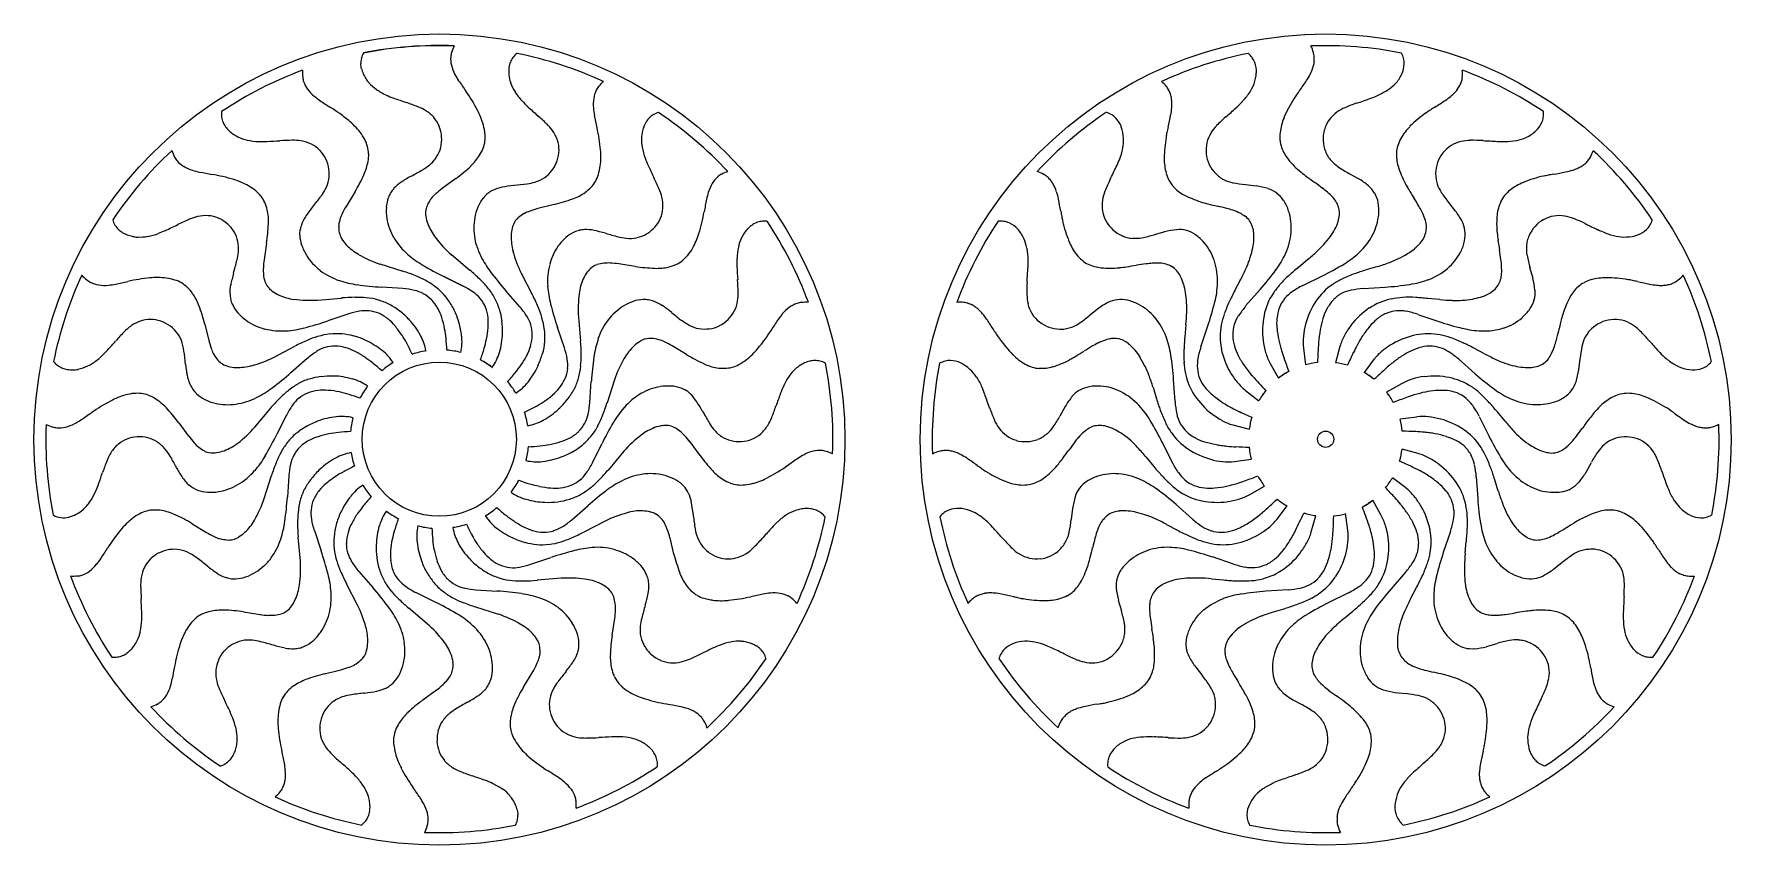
# Model space of a CAD drawing. Extents: x -704 to 342, y -49 to 451.
import ezdxf

# ---------------------------------------------------------------- set-up
doc = ezdxf.new("R2010")
doc.units = 0
doc.layers.get('0').update_dxf_attribs({"linetype": 'CONTINUOUS'})
doc.layers.add('APS_GEOMETRY', color=7, linetype='CONTINUOUS')
doc.layers.add('LIVELLO_06', color=7, linetype='CONTINUOUS')

msp = doc.modelspace()

# ---------------------------------------------------------------- linework, layer by layer
msp.add_circle((91.7, 201.2, -33.4), 5)
at = {"layer": 'APS_GEOMETRY'}
for p, q in [((82.6, 443.6, -33.4), (82.6, 443.6, -33.4)), ((82.6, 443.6, -33.4), (82.6, 443.5, -33.4)), ((43.9, 439, -33.4), (43.9, 439, -33.4)), ((138.5, 439.2, -33.4), (138.5, 439.2, -33.4)), ((-9.4, 421.6, -33.4), (-9.5, 421.6, -33.4)), ((-9.5, 421.6, -33.4), (-9.5, 421.6, -33.4)), ((176, 428.6, -33.4), (176, 428.6, -33.4)), ((176, 428.6, -33.4), (176, 428.6, -33.4)), ((-43.5, 402.6, -33.4), (-43.5, 402.6, -33.4)), ((226, 403.1, -33.4), (226, 403.2, -33.4)), ((256.6, 379, -33.4), (256.6, 379, -33.4)), ((256.6, 379, -33.4), (256.6, 379, -33.4)), ((-86.1, 366.2, -33.4), (-86.1, 366.1, -33.4)), ((-86.1, 366.1, -33.4), (-86.1, 366.1, -33.4)), ((-444.4, 361.9), (-452.8, 355.8)), ((48.9, 357.2, -33.4), (42.2, 358, -33.4)), ((111.9, 361.7, -33.4), (106, 365, -33.4)), ((-506.7, 353.5), (-512.1, 344.7)), ((-383.7, 345.8), (-393.8, 343.4)), ((171.8, 341.8, -33.4), (167.6, 347.1, -33.4)), ((-655.9, 336.4), (-655.9, 336.4)), ((-655.9, 336.4), (-655.9, 336.4)), ((-655.9, 336.4), (-655.9, 336.4)), ((-655.9, 336.4), (-655.9, 336.4)), ((-110.2, 335.5, -33.4), (-110.2, 335.5, -33.4)), ((293, 336.4, -33.4), (293, 336.4, -33.4)), ((-7.5, 329, -33.4), (-14, 327.1, -33.4)), ((-561, 322), (-562.6, 311.8)), ((-447.1, 315), (-435.7, 305.4)), ((-491.2, 309.2), (-477, 304.7)), ((-404.2, 303.5), (-397.3, 290.3)), ((-333.8, 307.7), (-344, 309.3)), ((80.6, 311.8, -33.4), (74.9, 307.1, -33.4)), ((123.8, 307.7, -33.4), (116.7, 305.5, -33.4)), ((219.5, 300.4, -33.4), (217.6, 306.9, -33.4)), ((-477.1, 294), (-490.2, 294.9)), ((-439.9, 295.6), (-451.7, 301.4)), ((-451.7, 301.4), (-439.9, 295.6)), ((39.1, 299.2, -33.4), (35.6, 292.6, -33.4)), ((42.4, 283.3, -33.4), (51.3, 293.4, -33.4)), ((77.6, 295.9, -33.4), (89.7, 301.8, -33.4)), ((114.9, 294.1, -33.4), (128.3, 295, -33.4)), ((312.1, 302.4, -33.4), (312, 302.4, -33.4)), ((312.1, 302.4, -33.4), (312.1, 302.4, -33.4)), ((-529.7, 286.9), (-514.9, 288.2)), ((-404.9, 282.8), (-413.6, 292.7)), ((-135.7, 285.6, -33.4), (-135.7, 285.6, -33.4)), ((-135.7, 285.6, -33.4), (-135.6, 285.5, -33.4)), ((162.1, 287.3, -33.4), (154.7, 288, -33.4)), ((-599.1, 272.1), (-596.7, 262)), ((-510.9, 278.3), (-523.4, 274.1)), ((-368.9, 276.4), (-367.6, 261.6)), ((-48.9, 281.3, -33.4), (-54.2, 277.1, -33.4)), ((148.6, 278.1, -33.4), (161.4, 273.8, -33.4)), ((-377.5, 257.6), (-381.7, 270)), ((5.6, 271.6, -33.4), (4.9, 264.2, -33.4)), ((14.8, 258.2, -33.4), (19.1, 271, -33.4)), ((-611, 247.3), (-611.7, 253.8)), ((-556.8, 251.6), (-543.6, 258.5)), ((-302.2, 253.4), (-311.1, 258.8)), ((78, 257.4, -33.4), (79.3, 247.1, -33.4)), ((100.5, 258.4, -33.4), (97.8, 248.3, -33.4)), ((189.6, 253.8, -33.4), (183.1, 257.3, -33.4)), ((-536.1, 250.9), (-546, 242.2)), ((-146.2, 248, -33.4), (-146.3, 248, -33.4)), ((57.5, 247.9, -33.4), (62.7, 238.9, -33.4)), ((121.7, 250.7, -33.4), (115.4, 242.4, -33.4)), ((173.7, 250.5, -33.4), (183.9, 241.6, -33.4)), ((247.7, 244, -33.4), (248.5, 250.7, -33.4)), ((329.4, 249.1, -33.4), (329.4, 249.1, -33.4)), ((-361.8, 223.8), (-360.9, 236.9)), ((-346.6, 237.9), (-351.1, 223.7)), ((-14.7, 233.3, -33.4), (-12.6, 226.2, -33.4)), ((-1.1, 224.4, -33.4), (-2, 237.9, -33.4)), ((42.3, 231.3, -33.4), (50.5, 224.9, -33.4)), ((138.4, 235.4, -33.4), (129.3, 230.2, -33.4)), ((-568.3, 208.7), (-558.7, 220.1)), ((-68.8, 221.4, -33.4), (-72.1, 215.5, -33.4)), ((-615.2, 211.3), (-609.1, 203)), ((-548.9, 215.9), (-554.7, 204.1)), ((34.5, 210.1, -33.4), (44.6, 207.4, -33.4)), ((147.9, 214.9, -33.4), (137.6, 213.6, -33.4)), ((186.3, 215.3, -33.4), (192.3, 203.2, -33.4)), ((202.3, 212.3, -33.4), (197.6, 218, -33.4)), ((334, 210.3, -33.4), (334, 210.3, -33.4)), ((334, 210.3, -33.4), (334, 210.3, -33.4)), ((-293.9, 191.1), (-300, 199.5)), ((-2.9, 187.1, -33.4), (-8.9, 199.2, -33.4)), ((-360.2, 186.6), (-354.4, 198.4)), ((-340.8, 193.8), (-350.4, 182.4)), ((-150.6, 192.1, -33.4), (-150.6, 192.1, -33.4)), ((-150.6, 192.1, -33.4), (-150.6, 192.1, -33.4)), ((-18.9, 190.1, -33.4), (-14.2, 184.4, -33.4)), ((35.5, 187.5, -33.4), (45.8, 188.9, -33.4)), ((148.8, 192.4, -33.4), (138.8, 195.1, -33.4)), ((-562.5, 164.6), (-558, 178.8)), ((-547.3, 178.6), (-548.2, 165.6)), ((184.5, 178.1, -33.4), (185.4, 164.6, -33.4)), ((252.2, 181, -33.4), (255.5, 186.9, -33.4)), ((45, 167.1, -33.4), (54, 172.3, -33.4)), ((141.1, 171.2, -33.4), (132.9, 177.5, -33.4)), ((198.1, 169.2, -33.4), (195.9, 176.2, -33.4)), ((-373, 151.6), (-363.1, 160.2)), ((-64.3, 158.5, -33.4), (-65.1, 151.8, -33.4)), ((9.7, 152, -33.4), (-0.5, 160.9, -33.4)), ((61.6, 151.8, -33.4), (68, 160.1, -33.4)), ((125.8, 154.6, -33.4), (120.7, 163.6, -33.4)), ((-606.9, 149.1), (-598, 143.7)), ((-352.3, 150.8), (-365.5, 144)), ((-146, 153.4, -33.4), (-146, 153.4, -33.4)), ((-6.3, 148.7, -33.4), (0.3, 145.2, -33.4)), ((82.8, 144.1, -33.4), (85.6, 154.1, -33.4)), ((105.4, 145.1, -33.4), (104, 155.4, -33.4)), ((329.6, 154.4, -33.4), (329.6, 154.5, -33.4)), ((-540.2, 126.1), (-541.5, 140.9)), ((-531.6, 144.9), (-527.4, 132.4)), ((-310, 130.4), (-312.4, 140.5)), ((168.6, 144.3, -33.4), (164.2, 131.5, -33.4)), ((177.7, 130.9, -33.4), (178.4, 138.2, -33.4)), ((-398.2, 124.2), (-385.8, 128.4)), ((34.8, 124.3, -33.4), (22, 128.7, -33.4)), ((-504.2, 119.7), (-495.5, 109.8)), ((-379.4, 115.6), (-394.2, 114.3)), ((21.3, 115.2, -33.4), (28.7, 114.5, -33.4)), ((140.9, 119.2, -33.4), (132, 109.1, -33.4)), ((232.2, 121.2, -33.4), (237.5, 125.4, -33.4)), ((319, 116.9, -33.4), (319, 116.9, -33.4)), ((319, 116.9, -33.4), (319, 116.9, -33.4)), ((-505, 99), (-511.8, 112.2)), ((-469.2, 106.9), (-457.4, 101.1)), ((-432, 108.5), (-418.9, 107.6)), ((68.5, 108.4, -33.4), (55, 107.5, -33.4)), ((105.8, 106.6, -33.4), (93.7, 100.6, -33.4)), ((144.3, 103.3, -33.4), (147.7, 109.8, -33.4)), ((-575.3, 94.8), (-565.1, 93.2)), ((-462, 87.5), (-473.4, 97.1)), ((-417.9, 93.3), (-432.1, 97.8)), ((-128.7, 100.1, -33.4), (-128.7, 100.1, -33.4)), ((-128.7, 100.1, -33.4), (-128.7, 100.1, -33.4)), ((-36.1, 102, -33.4), (-34.2, 95.5, -33.4)), ((59.6, 94.8, -33.4), (66.7, 97, -33.4)), ((102.8, 90.6, -33.4), (108.5, 95.3, -33.4)), ((-348.1, 80.5), (-346.5, 90.7)), ((190.9, 73.5, -33.4), (197.4, 75.3, -33.4)), ((-109.6, 66.1, -33.4), (-109.6, 66.1, -33.4)), ((293.6, 66.9, -33.4), (293.6, 67, -33.4)), ((-525.4, 56.7), (-515.3, 59.1)), ((-402.4, 48.9), (-397, 57.8)), ((11.6, 60.7, -33.4), (15.8, 55.4, -33.4)), ((-464.7, 40.6), (-456.3, 46.7)), ((134.4, 45.2, -33.4), (141.2, 44.5, -33.4)), ((71.5, 40.7, -33.4), (77.4, 37.5, -33.4)), ((269.5, 36.3, -33.4), (269.5, 36.4, -33.4)), ((269.5, 36.3, -33.4), (269.5, 36.3, -33.4)), ((-73.2, 23.5, -33.4), (-73.2, 23.5, -33.4)), ((-73.2, 23.5, -33.4), (-73.2, 23.5, -33.4)), ((-42.6, -0.7, -33.4), (-42.6, -0.7, -33.4)), ((226.8, -0.1, -33.4), (226.9, -0.1, -33.4)), ((192.8, -19.2, -33.4), (192.8, -19.1, -33.4)), ((192.8, -19.1, -33.4), (192.8, -19.1, -33.4)), ((7.3, -26.1, -33.4), (7.4, -26.1, -33.4)), ((7.4, -26.1, -33.4), (7.4, -26.1, -33.4)), ((44.9, -36.7, -33.4), (44.9, -36.7, -33.4)), ((100.8, -41.1, -33.4), (100.8, -41.1, -33.4)), ((100.8, -41.1, -33.4), (100.8, -41.1, -33.4)), ((139.5, -36.5, -33.4), (139.5, -36.5, -33.4))]:
    msp.add_line(p, q, dxfattribs=at)
msp.add_circle((91.7, 201, -33.4), 249.9, dxfattribs=at)
for centre, radius, start, end in [((-454.6, 201.2), 242.5, 87.8523, 101.123), ((-454.6, 201.3), 242.5, 87.8519, 101.1236), ((-433, 435.5), 14.6, 164.1188, 174.9141), ((-427.1, 433.9), 20.7, 152.1805, 164.1188), ((-445.5, 443.5), 0.025, 331.6529, 87.8523), ((-445.5, 443.5), 0.025, 331.6529, 87.8523), ((-445.5, 443.5), 0.0249, 330.7117, 88.444), ((91.7, 201.2, -33.4), 242.5, 78.8779, 92.147), ((64.3, 433.9, -33.4), 20.7, 15.9824, 27.8347), ((70.1, 435.5, -33.4), 14.6, 5.357, 15.984), ((-490.5, 432.8), 12.5, 165.9604, 180.7484), ((-490.5, 432.8), 12.5, 165.9604, 180.7484), ((-489.3, 432.8), 13.8, 180.7484, 193.7427), ((-489.3, 432.8), 13.8, 180.7484, 193.7427), ((-489.2, 432.5), 13.9, 151.2251, 165.9604), ((-489.2, 432.5), 13.9, 151.2251, 165.9604), ((-484, 434.1), 19.1, 193.7427, 204.0865), ((-484, 434.1), 19.1, 193.7427, 204.0865), ((-501.3, 439.2), 0.025, 101.123, 150.9496), ((-501.3, 439.2), 0.0232, 98.8141, 153.026), ((-432.3, 435.5), 15.3, 174.9141, 194.5027), ((-421.5, 438.3), 26.5, 194.5027, 207.5888), ((-392.8, 427.7), 19, 171.2726, 181.6574), ((-398, 428.5), 13.8, 158.2188, 171.2726), ((-399.1, 428.9), 12.6, 143.415, 158.2188), ((-398.1, 428.2), 13.8, 128.6824, 143.415), ((-406.7, 438.9), 0.025, 77.6058, 127.1558), ((-454.6, 201.2), 242.5, 65.3533, 78.6226), ((91.7, 201.2, -33.4), 242.5, 101.3766, 114.6477), ((35.3, 428.3, -33.4), 13.7, 36.0443, 51.3447), ((36.2, 428.9, -33.4), 12.6, 20.8786, 36.0453), ((33.4, 427.8, -33.4), 15.6, 357.2092, 20.8786), ((55.4, 439.9, -33.4), 30.1, 332.7538, 338.4182), ((64.4, 436.4, -33.4), 20.4, 338.4182, 345.8938), ((67.3, 435.7, -33.4), 17.5, 345.8938, 355.0331), ((69.5, 435.5, -33.4), 15.2, 355.0331, 5.357), ((126.4, 432.5, -33.4), 13.8, 13.6501, 28.808), ((124.5, 432.9, -33.4), 15.6, 334.76, 358.3667), ((127.6, 432.8, -33.4), 12.5, 358.3667, 13.649), ((-454.5, 201.2), 242.5, 110.3529, 123.6222), ((-538.9, 428.6), 0.0252, 354.801, 109.5676), ((-518.2, 426.7), 20.7, 174.6783, 186.6443), ((-524.3, 425.9), 14.6, 186.6443, 197.4066), ((-523.6, 426.2), 15.3, 197.4066, 217.0021), ((-482.2, 434.9), 21.1, 204.0865, 212.9662), ((-482.2, 434.9), 21.1, 204.0865, 212.9662), ((-481.1, 435.6), 22.4, 212.9662, 221.3152), ((-481.1, 435.6), 22.4, 212.9662, 221.3152), ((-479.5, 437.1), 24.6, 221.3152, 235.7684), ((-479.5, 437.1), 24.6, 221.3152, 235.7684), ((-409.7, 444.4), 39.8, 207.5888, 214.0289), ((-67.9, 675.2), 452.2, 214.0289, 215.0196), ((-390.5, 427.8), 21.3, 181.6574, 190.4319), ((-389.2, 428), 22.6, 190.4319, 198.743), ((-387.7, 428.5), 24.2, 198.743, 213.2653), ((-345, 409.4), 14.6, 141.6487, 152.3878), ((-340.2, 405.7), 20.7, 129.6896, 141.6487), ((-353.4, 421.6), 0.0249, 309.0327, 65.8884), ((-22.7, 405.6, -33.4), 20.8, 38.4925, 50.3069), ((-17.9, 409.5, -33.4), 14.6, 27.8695, 38.4912), ((24, 428.9, -33.4), 25.1, 325.4853, 339.7532), ((25.8, 428.2, -33.4), 23.2, 339.7532, 357.2092), ((-212.2, 618.4, -33.4), 351.9, 324.8816, 326.1134), ((47.1, 444.2, -33.4), 39.5, 326.1134, 332.7538), ((116.3, 437.5, -33.4), 25.1, 302.9378, 317.2494), ((117.7, 436.1, -33.4), 23.2, 317.2494, 334.76), ((158.8, 427.2, -33.4), 17.5, 323.415, 332.5391), ((160.9, 426.1, -33.4), 15.2, 332.5391, 342.8686), ((161.5, 425.9, -33.4), 14.6, 342.8686, 353.4923), ((155.2, 426.7, -33.4), 20.8, 353.4937, 5.2875), ((91.7, 201.2, -33.4), 242.5, 56.3777, 69.6468), ((-514.6, 432.9), 26.6, 217.0021, 230.0611), ((-506.2, 443), 39.6, 230.0611, 236.522), ((-286.1, 775.9), 438.8, 236.522, 237.5437), ((-469.8, 451.4), 41.9, 235.7684, 245.2491), ((-469.8, 451.4), 41.9, 235.7684, 245.2491), ((-461.6, 469.1), 61.5, 245.2491, 250.0415), ((-461.6, 469.1), 61.5, 245.2491, 250.0415), ((-339.4, 805.6), 419.4, 250.0415, 251.1314), ((-339.4, 805.6), 419.4, 250.0415, 251.1314), ((-525, 262.6), 154.4, 68.2298, 71.1314), ((-525, 262.6), 154.4, 68.2298, 71.1314), ((-530.1, 351.3), 112.2, 27.9681, 35.0196), ((-372, 438.8), 43, 213.2653, 222.5901), ((-360.7, 449.2), 58.3, 222.5901, 227.525), ((-333.3, 407.6), 26.4, 171.9647, 185.1064), ((-344.3, 409.1), 15.3, 152.3878, 171.9647), ((-18.4, 409.2, -33.4), 15.2, 17.562, 27.8695), ((-20.7, 408.5, -33.4), 17.6, 8.4136, 17.562), ((-23.4, 408.1, -33.4), 20.3, 0.9642, 8.4136), ((-33.1, 407.9, -33.4), 30, 355.244, 0.9642), ((-7.1, 454.1, -33.4), 65.3, 311.9438, 316.3437), ((7.1, 440.5, -33.4), 45.6, 316.3437, 325.4853), ((141.4, 367.1, -33.4), 82, 147.6942, 156.896), ((157.1, 357.1, -33.4), 100.6, 146.0267, 147.6942), ((209.8, 321.6, -33.4), 164.1, 144.8816, 146.0267), ((146.5, 305.3, -33.4), 109, 109.093, 113.2031), ((-336.1, 1699.6, -33.4), 1366.5, 289.093, 289.4543), ((97.7, 471.6, -33.4), 64.1, 289.4543, 293.8235), ((105.2, 454.6, -33.4), 45.5, 293.8235, 302.9378), ((-25.6, 696.8, -33.4), 344.6, 302.3919, 303.6623), ((143.7, 442.6, -33.4), 39.2, 303.6623, 310.2411), ((149.6, 435.6, -33.4), 30, 310.2411, 315.9507), ((156.6, 428.8, -33.4), 20.3, 315.9507, 323.415), ((-575.1, 401.6), 13.8, 173.6849, 188.413), ((-588.8, 403.1), 0.026, 124.6275, 172.5134), ((-576.4, 401.4), 12.5, 188.413, 203.2868), ((-581.4, 311.6), 111.5, 50.4777, 57.5437), ((-539.4, 362.5), 45.5, 37.8454, 50.4777), ((-479.6, 376.1), 32.2, 58.7833, 68.2298), ((-479.6, 376.1), 32.2, 58.7833, 68.2298), ((-474.1, 385.3), 21.5, 40.8753, 58.7833), ((-474.1, 385.3), 21.5, 40.8753, 58.7833), ((-472.4, 386.8), 19.2, 21.7748, 40.8753), ((-472.4, 386.8), 19.2, 21.7748, 40.8753), ((-470.8, 382.8), 45, 15.2889, 27.9681), ((-127.3, 704.1), 404, 227.525, 228.6733), ((-496.2, 284.7), 154.6, 45.8252, 48.6733), ((-319.8, 408.8), 40, 185.1064, 191.533), ((87.4, 491.9), 455.7, 191.533, 192.5147), ((-315.3, 389.5), 13.8, 135.7657, 148.864), ((-316.3, 390.5), 12.4, 121.003, 135.7657), ((-315.5, 389.1), 14, 106.3239, 121.003), ((-319.4, 402.5), 0.0262, 56.5567, 104.5186), ((-454.6, 201.2), 242.5, 42.8536, 56.1222), ((91.7, 201.3, -33.4), 242.5, 123.8765, 137.1483), ((-47.3, 389.3, -33.4), 13.8, 58.5688, 73.7686), ((-46.7, 390.4, -33.4), 12.6, 43.427, 58.5722), ((-48.8, 388.3, -33.4), 15.5, 19.8583, 43.427), ((-337.8, 467.9, -33.4), 340.6, 347.3774, 348.6614), ((-42.2, 408.7, -33.4), 39.2, 348.6614, 355.244), ((101.7, 319.1, -33.4), 107.9, 131.536, 135.6675), ((-761.4, 1293.4, -33.4), 1193.8, 311.536, 311.9438), ((96.3, 386.3, -33.4), 32.9, 156.896, 173.1594), ((110.1, 386.5, -33.4), 19.9, 125.1824, 164.2529), ((114.3, 380.5, -33.4), 27.2, 113.2031, 125.1824), ((200.9, 335.6, -33.4), 81.8, 125.1728, 134.3817), ((212.4, 319.2, -33.4), 101.8, 123.5435, 125.1728), ((247.3, 266.7, -33.4), 164.8, 122.3919, 123.5435), ((213.5, 401.4, -33.4), 12.5, 335.8598, 351.0786), ((212.2, 401.6, -33.4), 13.8, 351.0825, 6.2844), ((-575.1, 402), 13.9, 203.2868, 216.2806), ((-571.1, 404.9), 18.9, 216.2806, 226.6834), ((-569.4, 406.8), 21.4, 226.6834, 235.3743), ((-568.8, 407.6), 22.4, 235.3743, 243.7767), ((-568, 409.3), 24.3, 243.7767, 258.209), ((-528.6, 370.8), 31.9, 28.1231, 37.8454), ((-473.8, 386.2), 20.7, 3.7078, 21.7748), ((-473.8, 386.2), 20.7, 3.7078, 21.7748), ((-474.2, 386.2), 21.1, 345.8382, 3.7078), ((-474.2, 386.2), 21.1, 345.8382, 3.7078), ((-458.4, 386.2), 32.1, 5.5858, 15.2889), ((-446.6, 387.4), 20.3, 352.8257, 5.5858), ((-411.2, 372.1), 32.7, 36.2866, 45.8252), ((-402.2, 378.8), 21.5, 18.2799, 36.2866), ((-466.8, 368.8), 112.1, 5.4669, 12.5147), ((-307.7, 385.8), 22.3, 167.8818, 176.3288), ((-305.5, 385.6), 24.5, 176.3288, 190.6365), ((-308.7, 386), 21.3, 159.1269, 167.8818), ((-310.8, 386.8), 19.1, 148.864, 159.1269), ((-56.1, 385.7, -33.4), 23.2, 2.2666, 19.8583), ((74, 373.4, -33.4), 81.8, 170.17, 179.3603), ((94.7, 369.8, -33.4), 102.9, 168.5606, 170.17), ((151.3, 358.4, -33.4), 160.6, 167.3774, 168.5606), ((37.9, 379.4, -33.4), 19.9, 147.7406, 186.7611), ((44, 375.5, -33.4), 27.2, 135.6675, 147.7406), ((86.3, 387.5, -33.4), 22.9, 173.1594, 185.4307), ((111, 386.2, -33.4), 20.9, 164.2529, 201.2682), ((166.8, 370.4, -33.4), 33, 134.3817, 150.6633), ((204.9, 409.9, -33.4), 25, 280.5241, 294.7557), ((205.6, 408.3, -33.4), 23.2, 294.7557, 312.2853), ((210.7, 402.7, -33.4), 15.6, 312.2853, 335.8598), ((-454.6, 201.3), 242.4, 132.8509, 146.1248), ((-619.5, 379), 0.0287, 22.4035, 130.124), ((-600.2, 384.9), 20.1, 196.9115, 209.3096), ((-564.2, 427.1), 42.5, 258.209, 267.6494), ((-563.5, 445.7), 61.1, 267.6494, 272.5884), ((-578.7, 782.1), 397.8, 272.5884, 273.7185), ((-542.9, 232), 153.4, 90.8944, 93.7185), ((-544.8, 352.1), 33.3, 81.3376, 90.8944), ((-543, 363.9), 21.4, 63.3199, 81.3376), ((-542, 365.8), 19.2, 44.2917, 63.3199), ((-543.1, 364.8), 20.7, 26.2047, 44.2917), ((-518.5, 376.2), 20.4, 15.3529, 28.1231), ((-516.7, 376.7), 18.5, 1.3898, 15.3529), ((-522.6, 376.6), 24.5, 349.9954, 1.3898), ((-472.6, 385.8), 19.5, 326.9371, 345.8382), ((-472.6, 385.8), 19.5, 326.9371, 345.8382), ((-450.4, 389.3), 24.5, 327.5186, 338.9024), ((-444.8, 387.2), 18.5, 338.9024, 352.8257), ((-401.5, 379.5), 20.7, 341.1758, 359.2852), ((-400, 379.5), 19.2, 359.2852, 18.2799), ((-400.3, 375.2), 45.3, 352.8298, 5.4669), ((-288.4, 388.9), 41.9, 190.6365, 200.2218), ((-78.3, 390, -33.4), 46, 338.8817, 347.9322), ((-57.9, 385.7, -33.4), 25, 347.9322, 2.2666), ((38.8, 379.5, -33.4), 20.9, 186.7611, 223.7258), ((82, 387.1, -33.4), 18.5, 185.4307, 199.3339), ((86.5, 388.7, -33.4), 23.3, 199.3339, 219.8227), ((110, 385.8, -33.4), 19.8, 201.2682, 211.1462), ((153.8, 376.7, -33.4), 18.5, 162.8724, 176.8741), ((158.7, 376.4, -33.4), 23.4, 176.8741, 197.3332), ((158, 375.3, -33.4), 22.9, 150.6633, 162.8724), ((180.3, 364.7, -33.4), 20.9, 141.7095, 178.7562), ((179.6, 365.3, -33.4), 19.9, 102.6897, 141.7095), ((181.2, 358.2, -33.4), 27.1, 90.6769, 102.6897), ((182.2, 274.7, -33.4), 110.7, 86.6307, 90.6769), ((278.1, 1904.6, -33.4), 1522, 266.6307, 266.9606), ((200.7, 446, -33.4), 61.4, 266.9606, 271.3878), ((201, 430.5, -33.4), 45.9, 271.3878, 280.5241), ((236.8, 385.1, -33.4), 20.7, 331.0021, 342.8291), ((91.7, 201.2, -33.4), 242.5, 33.8765, 47.148), ((-605, 382.1), 14.6, 209.3096, 219.981), ((-604.3, 382.7), 15.5, 219.981, 239.6281), ((-598.8, 392.2), 26.4, 239.6281, 252.6219), ((-594.7, 405.2), 40.1, 252.6219, 259.0245), ((-543.6, 364.6), 21.2, 8.3868, 26.2047), ((-541.8, 364.8), 19.4, 349.4571, 8.3868), ((-531.8, 378.2), 33.8, 335.442, 349.9954), ((-591.8, 582.3), 249.7, 298.7043, 300.5586), ((-591.8, 582.3), 249.7, 298.7043, 300.5586), ((-482.4, 397), 34.5, 300.5586, 308.9319), ((-482.4, 397), 34.5, 300.5586, 308.9319), ((-474.1, 386.7), 21.3, 308.9319, 326.9371), ((-474.1, 386.7), 21.3, 308.9319, 326.9371), ((-506.9, 446.6), 105.3, 306.3916, 312.9326), ((-458.2, 394.3), 33.7, 312.9326, 327.5186), ((-400.6, 378.6), 19.5, 304.4257, 323.3397), ((-401.9, 379.6), 21.1, 323.3397, 341.1758), ((-387.1, 373.6), 31.9, 343.1387, 352.8298), ((-269.1, 396), 62.5, 200.2218, 205.0837), ((36.4, 539), 399.8, 205.0837, 206.2034), ((-270.6, 346.2), 20.8, 107.2224, 119.1418), ((-276.8, 366.1), 0.0252, 286.719, 41.9446), ((-92.2, 346.3, -33.4), 20.7, 61.0008, 72.828), ((-1122.9, 887.6, -33.4), 1203, 334.0532, 334.4636), ((-94.6, 396.3, -33.4), 63.4, 334.4636, 338.8817), ((25.2, 374, -33.4), 33, 179.3603, 195.654), ((115.1, 412.5, -33.4), 60.6, 219.8227, 230.5405), ((109.7, 385.6, -33.4), 19.4, 211.1462, 221.0175), ((111.6, 387.3, -33.4), 21.9, 221.0175, 235.9318), ((149.2, 442.8, -33.4), 89, 235.9318, 240.9479), ((194.2, 387.5, -33.4), 60.6, 197.3332, 208.0387), ((232.1, 404.4, -33.4), 39.2, 281.1503, 287.7405), ((234.9, 395.6, -33.4), 30, 287.7405, 293.409), ((238.7, 386.8, -33.4), 20.4, 293.409, 300.904), ((240.2, 384.3, -33.4), 17.5, 300.904, 310.0301), ((241.6, 382.6, -33.4), 15.3, 310.0301, 320.347), ((242.1, 382.1, -33.4), 14.6, 320.347, 331.0005), ((-516.7, 807.5), 449.9, 259.0245, 260.0195), ((-614.1, 254.2), 111.9, 72.9418, 80.0195), ((-594.5, 318), 45.2, 60.3166, 72.9418), ((-588, 329.5), 32, 50.5842, 60.3166), ((-543.6, 365.2), 21.3, 331.4574, 349.4571), ((-596.8, 407.9), 105.3, 328.8975, 335.442), ((-469.7, 344), 17.4, 137.5788, 148.3116), ((-469.7, 344), 17.4, 137.5788, 148.3116), ((-465.4, 340.1), 23.3, 123.7307, 137.5788), ((-465.4, 340.1), 23.3, 123.7307, 137.5788), ((-430.9, 288.4), 85.4, 118.7043, 123.7307), ((-430.9, 288.4), 85.4, 118.7043, 123.7307), ((-413, 304.2), 65.1, 127.6148, 132.2764), ((-411.4, 333.6), 23.3, 101.2876, 115.0428), ((-399.3, 272.8), 85.3, 96.2294, 101.2876), ((-435.3, 603.1), 246.9, 276.2294, 278.1245), ((-405.3, 392.6), 34.3, 278.1245, 286.3948), ((-401.6, 380), 21.2, 286.3948, 304.4257), ((-378.8, 373.5), 24.6, 305.033, 316.4052), ((-374.3, 369.2), 18.4, 316.4052, 330.3571), ((-376.1, 370.2), 20.4, 330.3571, 343.1387), ((-457.7, 295.8), 150.8, 23.2928, 26.2034), ((-263.5, 345.4), 26.5, 149.5069, 162.5749), ((-273.2, 351.1), 15.3, 129.8954, 149.5069), ((-273.7, 351.7), 14.6, 119.1418, 129.8954), ((-89.2, 351.7, -33.4), 14.6, 50.3697, 60.9978), ((-89.6, 351.2, -33.4), 15.2, 40.0401, 50.3697), ((-91.4, 349.7, -33.4), 17.5, 30.9012, 40.0401), ((-93.8, 348.3, -33.4), 20.3, 23.4423, 30.9012), ((-102.8, 344.4, -33.4), 30.1, 17.7586, 23.4423), ((55.3, 314.3, -33.4), 107.3, 154.0532, 158.2467), ((15.4, 371.2, -33.4), 22.9, 195.654, 207.8974), ((11.7, 369.3, -33.4), 18.6, 207.8974, 221.8069), ((15.1, 372.3, -33.4), 23.2, 221.8069, 242.3271), ((37.9, 378.6, -33.4), 19.6, 223.7258, 233.5883), ((37.9, 378.6, -33.4), 19.6, 233.5883, 243.4703), ((39, 380.8, -33.4), 22, 243.4703, 258.4855), ((52.2, 445.8, -33.4), 88.3, 258.4855, 263.5115), ((42.6, 311.9, -33.4), 45.8, 72.6857, 82.1192), ((136, 437.8, -33.4), 93.4, 230.5405, 233.2875), ((292, 647, -33.4), 354.3, 233.2875, 234.2591), ((-74.9, 137.2, -33.4), 273.7, 53.0033, 54.2591), ((56, 311, -33.4), 56.1, 49.0552, 53.0033), ((89.1, 322.7, -33.4), 45.2, 50.117, 59.695), ((107.1, 344.3, -33.4), 17.1, 30.1569, 50.117), ((223.1, 402.9, -33.4), 93.4, 208.0387, 210.7686), ((179.2, 364.7, -33.4), 19.7, 178.7562, 188.5635), ((179, 364.7, -33.4), 19.5, 188.5635, 198.4981), ((181.3, 365.5, -33.4), 22, 198.4981, 213.4053), ((225.9, 328.7, -33.4), 33.1, 111.8564, 128.1162), ((244.1, 283.3, -33.4), 82.1, 102.6998, 111.8564), ((247.8, 266.8, -33.4), 98.9, 101.0275, 102.6998), ((261.1, 198.6, -33.4), 168.4, 99.8988, 101.0275), ((172.1, 708.5, -33.4), 349.2, 279.8988, 281.1503), ((-580.6, 338.5), 20.3, 37.8345, 50.5842), ((-579.1, 339.6), 18.5, 23.881, 37.8345), ((-584.6, 337.2), 24.5, 12.5037, 23.881), ((-731.9, 504.1), 255.4, 321.2813, 323.1321), ((-554.4, 371), 33.5, 323.1321, 331.4574), ((-465.6, 342.7), 21.7, 159.6853, 176.3114), ((-465.6, 342.7), 21.7, 159.6853, 176.3114), ((-470.4, 344.5), 16.6, 148.3116, 159.6853), ((-470.4, 344.5), 16.6, 148.3116, 159.6853), ((-451, 340.7), 12, 154.1605, 171.9991), ((-445.3, 338), 18.3, 140.8259, 154.1605), ((-439.3, 333), 26.2, 132.2764, 140.8259), ((-403.1, 332.5), 30.1, 153.8661, 166.8891), ((-410.8, 336.3), 21.5, 137.1399, 153.8661), ((-414.3, 339.6), 16.7, 125.8384, 137.1399), ((-413.9, 339.1), 17.3, 115.0428, 125.8384), ((-409, 447.9), 105.1, 283.8828, 290.4334), ((-384, 380.9), 33.7, 290.4334, 305.033), ((-349.6, 342.3), 33.2, 13.8804, 23.2928), ((-338.1, 345.2), 21.3, 355.7902, 13.8804), ((142.6, 265), 440.6, 169.0021, 170.0254), ((-251.2, 341.6), 39.4, 162.5749, 169.0021), ((-111.3, 341.6, -33.4), 39.1, 11.1481, 17.7586), ((-414.1, 282, -33.4), 347.7, 9.8914, 11.1481), ((-26.2, 345.2, -33.4), 19.9, 170.2215, 209.2516), ((-19.2, 344, -33.4), 27.1, 158.2467, 170.2215), ((32.5, 405.6, -33.4), 60.7, 242.3271, 253.0253), ((41.5, 434.9, -33.4), 91.5, 253.0253, 255.7767), ((108.3, 698.3, -33.4), 363.2, 255.7767, 256.738), ((51.2, 339.3, -33.4), 17, 52.6508, 72.6857), ((50.5, 338.5, -33.4), 18.1, 32.646, 52.6508), ((42.6, 333.4, -33.4), 27.6, 17.7003, 32.646), ((68.4, 325.3, -33.4), 37.3, 41.6334, 49.0552), ((82.9, 338.2, -33.4), 17.9, 29.671, 41.6334), ((87, 340.5, -33.4), 13.2, 12.8196, 29.671), ((106.2, 343.7, -33.4), 18.2, 10.1179, 30.1569), ((97.1, 342.1, -33.4), 27.4, 355.1256, 10.1179), ((437.8, 530.7, -33.4), 343.2, 210.7686, 211.7764), ((-82.3, 208.5, -33.4), 268.6, 30.5008, 31.7764), ((235.8, 401.4, -33.4), 87.3, 213.4053, 218.5196), ((220.6, 337.4, -33.4), 23.3, 154.3399, 174.825), ((216.3, 339.5, -33.4), 18.6, 140.3904, 154.3399), ((219.5, 336.8, -33.4), 22.8, 128.1162, 140.3904), ((-643.1, 340), 13.3, 195.8455, 210.9493), ((-548.4, 196), 153.1, 113.0959, 116.1009), ((-596.3, 308.3), 31, 103.6725, 113.0959), ((-598.5, 317.4), 21.6, 85.8932, 103.6725), ((-598.3, 319.8), 19.2, 66.8254, 85.8932), ((-598.9, 318.5), 20.6, 48.7111, 66.8254), ((-593.6, 335.2), 33.8, 357.9345, 12.5037), ((-517.8, 325.4), 23.2, 146.3276, 160.0468), ((-465.5, 290.5), 86.1, 141.2813, 146.3276), ((-498.5, 331.1), 18.2, 163.2755, 176.6935), ((-490.6, 328.8), 26.5, 154.7769, 163.2755), ((-456.1, 312.5), 64.6, 150.0957, 154.7769), ((-457.5, 342.2), 29.8, 176.3114, 189.4499), ((-457.5, 342.2), 29.8, 176.3114, 189.4499), ((-452.6, 343), 34.8, 189.4499, 210.3873), ((-452.6, 343), 34.8, 189.4499, 210.3873), ((-449.5, 340.5), 13.6, 171.9991, 188.3931), ((-441, 341.8), 22.2, 188.3931, 200.8761), ((-399.1, 331.6), 34.2, 166.8891, 177.7375), ((-396.6, 328), 13.5, 149.482, 165.8409), ((-397.9, 328.8), 12, 131.7257, 149.482), ((-393.7, 324.1), 18.3, 118.3067, 131.7257), ((-389.9, 317), 26.3, 109.7544, 118.3067), ((-376.8, 280.5), 65.1, 105.1118, 109.7544), ((-337.3, 345.6), 20.7, 318.707, 336.7809), ((-336, 345), 19.3, 336.7809, 355.7902), ((-401.5, 360.7), 111.8, 342.9542, 350.0254), ((-254.3, 323), 12.6, 98.4076, 113.221), ((-254.2, 321.8), 13.8, 83.6878, 98.4076), ((-252.6, 335.5), 0.0229, 31.1149, 86.026), ((-454.5, 201.3), 242.5, 20.3516, 33.6239), ((91.7, 201.2, -33.4), 242.5, 146.377, 159.6475), ((-108.7, 322, -33.4), 13.6, 81.0747, 96.4377), ((-108.6, 322.9, -33.4), 12.7, 65.9265, 81.0781), ((90.9, 370, -33.4), 164.9, 189.8914, 191.0535), ((27.3, 357.6, -33.4), 100.1, 191.0535, 192.6909), ((9.5, 353.6, -33.4), 81.9, 192.6909, 201.8734), ((-25.4, 345.7, -33.4), 20.8, 209.2516, 246.2674), ((-38.6, 75.2, -33.4), 277, 75.4857, 76.738), ((16.8, 289.4, -33.4), 55.8, 71.5682, 75.4857), ((22.7, 306.9, -33.4), 37.3, 64.1496, 71.5682), ((31.2, 324.5, -33.4), 17.7, 52.114, 64.1496), ((34, 328.1, -33.4), 13.3, 35.3074, 52.114), ((33.9, 328, -33.4), 13.4, 18.1771, 35.3074), ((36.9, 331.5, -33.4), 33.6, 355.3753, 17.7003), ((71.2, 344.4, -33.4), 29.6, 332.1623, 342.2565), ((82.6, 340.8, -33.4), 17.6, 342.2565, 355.6594), ((86.8, 340.5, -33.4), 13.4, 355.6594, 12.8196), ((90.7, 342.7, -33.4), 33.8, 333.0301, 355.1256), ((100.3, 316.1, -33.4), 56.7, 26.5677, 30.5008), ((117.7, 324.8, -33.4), 37.2, 19.114, 26.5677), ((136.1, 331.1, -33.4), 17.8, 7.1306, 19.114), ((135.4, 314.3, -33.4), 45.6, 27.651, 37.1446), ((160.7, 327.5, -33.4), 17, 7.6417, 27.651), ((257.6, 334.1, -33.4), 60.5, 174.825, 185.5511), ((236.2, 318.3, -33.4), 20.9, 119.2621, 156.2318), ((235.7, 319.2, -33.4), 19.8, 80.1496, 119.2621), ((234.3, 311.6, -33.4), 27.5, 68.1356, 80.1496), ((204.2, 236.5, -33.4), 108.5, 64.0532, 68.1356), ((279.9, 340.2, -33.4), 13.7, 328.5746, 343.8349), ((-643.6, 339.7), 12.7, 210.9493, 225.6708), ((-642.8, 340.5), 13.8, 225.6708, 238.7117), ((-640.4, 344.4), 18.4, 238.7117, 249.3942), ((-639.1, 348), 22.2, 249.3942, 257.9313), ((-639.1, 348), 22.3, 257.9313, 266.2503), ((-638.9, 350.4), 24.6, 266.2503, 280.839), ((-642, 366.6), 41.2, 280.839, 290.3965), ((-648.7, 384.6), 60.3, 290.3965, 294.7654), ((-776.5, 661.6), 365.4, 294.7654, 296.1009), ((-599.3, 318), 21.3, 30.9158, 48.7111), ((-597.7, 319), 19.4, 11.8406, 30.9158), ((-665.4, 337.8), 105.5, 351.4067, 357.9345), ((-523.9, 327.5), 16.8, 170.9144, 182.1068), ((-519.2, 327.7), 21.4, 182.1068, 198.8073), ((-523.3, 327.4), 17.3, 160.0468, 170.9144), ((-504.6, 331.5), 12, 176.6935, 194.4835), ((-503.2, 331.9), 13.5, 194.4835, 210.8754), ((-495.8, 336.3), 22.2, 210.8754, 223.3806), ((-447.3, 346.1), 40.9, 210.3873, 229.2919), ((-447.3, 346.1), 40.9, 210.3873, 229.2919), ((-431, 345.6), 32.8, 200.8761, 217.666), ((-396.4, 372.3), 76.6, 217.666, 228.5099), ((-395.4, 331.4), 37.9, 177.7375, 187.7751), ((-397.7, 331.1), 35.6, 187.7751, 198.0547), ((-388.2, 325.9), 22.2, 165.8409, 178.3677), ((-377.6, 325.6), 32.7, 178.3677, 195.1729), ((-356.8, 302.8), 30.1, 131.2834, 144.4003), ((-362.5, 309.4), 21.4, 114.5676, 131.2834), ((-364.4, 313.5), 16.8, 103.2707, 114.5676), ((-364.3, 313), 17.4, 92.5843, 103.2707), ((-364, 307.1), 23.3, 78.7972, 92.5843), ((-375.8, 247.5), 84, 73.6651, 78.7972), ((-285.8, 554.5), 235.9, 253.6651, 255.6489), ((-335.8, 359.1), 34.2, 255.6489, 263.9366), ((-337.2, 346.2), 21.3, 263.9366, 281.9707), ((-336.8, 344.5), 19.5, 281.9707, 300.8467), ((-337.7, 345.9), 21.2, 300.8467, 318.707), ((-337.8, 341.2), 45.2, 330.3223, 342.9542), ((-246.5, 314.6), 24.3, 153.7808, 168.1389), ((-248.2, 315.5), 22.4, 145.3909, 153.7808), ((-249, 316.1), 21.4, 136.672, 145.3909), ((-250.8, 317.7), 19, 126.4533, 136.672), ((-253.8, 321.9), 13.8, 113.221, 126.4533), ((-109.7, 320.3, -33.4), 15.6, 42.247, 65.9265), ((-115.4, 315.2, -33.4), 23.2, 24.7309, 42.247), ((-117.2, 314.4, -33.4), 25.1, 10.4683, 24.7309), ((-25.9, 344.6, -33.4), 19.7, 246.2674, 256.0547), ((-25.9, 344.6, -33.4), 19.7, 256.0547, 265.9176), ((-25.7, 346.7, -33.4), 21.7, 265.9176, 280.9019), ((-38.2, 411.5, -33.4), 87.7, 280.9019, 286.0082), ((4, 284.6, -33.4), 45.9, 95.0858, 104.5693), ((1.5, 313.4, -33.4), 17, 75.1954, 95.0858), ((1.2, 312.3, -33.4), 18.1, 55.1933, 75.1954), ((-4.1, 304.7, -33.4), 27.3, 40.1017, 55.1933), ((30, 326.7, -33.4), 17.5, 4.7867, 18.1771), ((17.9, 325.7, -33.4), 29.6, 354.6646, 4.7867), ((30.6, 332, -33.4), 39.9, 335.357, 355.3753), ((46.9, 360.4, -33.4), 58.7, 318.1461, 324.394), ((63.4, 348.5, -33.4), 38.4, 324.394, 332.1623), ((85.4, 345.4, -33.4), 39.7, 312.8358, 333.0301), ((136.7, 333.6, -33.4), 17.6, 319.7665, 333.1401), ((140.5, 331.7, -33.4), 13.3, 333.1401, 350.3678), ((140.6, 331.7, -33.4), 13.2, 350.3678, 7.1306), ((159.5, 327.4, -33.4), 18.2, 347.6251, 7.6417), ((290.1, 337.2, -33.4), 93.1, 185.5511, 188.2359), ((235, 318.8, -33.4), 19.6, 156.2318, 166.0532), ((777.9, 1415.6, -33.4), 1202.8, 244.0532, 244.4636), ((286.8, 387.6, -33.4), 63.4, 244.4636, 248.8802), ((280.4, 371.1, -33.4), 45.8, 248.8802, 257.9322), ((276.1, 351, -33.4), 25.2, 257.9322, 272.1961), ((276.2, 348.9, -33.4), 23.1, 272.1961, 289.7677), ((278.8, 341.8, -33.4), 15.6, 289.7677, 313.4244), ((280.8, 339.6, -33.4), 12.6, 313.4244, 328.5722), ((-612.3, 320), 34.1, 345.6206, 353.8886), ((-599.5, 318.6), 21.2, 353.8886, 11.8406), ((-510.8, 330.5), 30.2, 198.8073, 211.8475), ((-507.2, 332.8), 34.5, 211.8475, 232.8215), ((-488.1, 343.6), 32.8, 223.3806, 240.1662), ((-466.2, 381.7), 76.8, 240.1662, 250.9889), ((-433.1, 362.6), 62.7, 229.2919, 239.5862), ((-433.1, 362.6), 62.7, 229.2919, 239.5862), ((-389, 333.9), 44.7, 198.0547, 206.6865), ((-373.9, 341.5), 61.6, 206.6865, 217.0217), ((-335.1, 337.1), 76.8, 195.1729, 205.9915), ((-353.1, 300.2), 34.6, 144.4003, 165.276), ((-317.4, 327.3), 20.4, 307.8515, 320.6536), ((-326.3, 334.6), 32, 320.6536, 330.3223), ((-228.7, 310.9), 42.4, 168.1389, 177.6423), ((-137.3, 310.6, -33.4), 45.7, 1.3537, 10.4683), ((-35.8, 335.4, -33.4), 33.1, 201.8734, 218.1232), ((-43.9, 329.1, -33.4), 22.8, 218.1232, 230.3785), ((-9, 300.6, -33.4), 33.8, 18.0228, 40.1017), ((-10.4, 331, -33.4), 58.4, 340.6334, 346.9119), ((9.1, 326.5, -33.4), 38.4, 346.9119, 354.6646), ((15.6, 338.9, -33.4), 56.4, 323.6568, 335.357), ((-12.9, 423.9, -33.4), 145.9, 309.842, 312.8918), ((42.3, 364.5, -33.4), 64.8, 312.8918, 318.1461), ((74.1, 357.6, -33.4), 56.4, 301.0924, 312.8358), ((111.2, 365.3, -33.4), 58.6, 295.635, 301.9025), ((122, 348, -33.4), 38.2, 301.9025, 309.6924), ((127.5, 341.5, -33.4), 29.7, 309.6924, 319.7665), ((144.8, 332.3, -33.4), 33.9, 310.4501, 332.5802), ((150.7, 329.3, -33.4), 27.3, 332.5802, 347.6251), ((534.4, 372.6, -33.4), 340, 188.2359, 189.2674), ((-65.9, 274.7, -33.4), 268.2, 7.9798, 9.2674), ((235.1, 318.8, -33.4), 19.7, 166.0532, 175.914), ((237.1, 318.7, -33.4), 21.7, 175.914, 190.9547), ((304.2, 331.6, -33.4), 90, 190.9547, 195.9295), ((-498.9, 279.6), 85.9, 163.7823, 168.86), ((-826.9, 375), 255.6, 343.7823, 345.6206), ((-498.8, 303.5), 64.3, 172.5785, 177.2852), ((-536.8, 305.3), 26.3, 177.2852, 185.8095), ((-503.3, 337.9), 41, 232.8215, 251.8028), ((-517.2, 180.4), 130.7, 68.3882, 72.0834), ((-354, 497.4), 219, 239.5862, 243.5046), ((-354, 497.4), 219, 239.5862, 243.5046), ((-519.8, 206.6), 129.7, 45.9278, 49.6045), ((-251, 434.2), 215.5, 217.0217, 221.0459), ((-346.7, 298.5), 41.2, 165.276, 184.2289), ((-345.6, 291), 22.2, 143.3297, 155.8802), ((-352.5, 296.2), 13.5, 126.9626, 143.3297), ((-353.4, 297.3), 12.1, 109.1478, 126.9626), ((-351.4, 291.6), 18.2, 95.7496, 109.1478), ((-350.5, 283.2), 26.6, 87.2844, 95.7496), ((-352.3, 245.7), 64.1, 82.5767, 87.2844), ((-318, 411.6), 105.1, 261.3834, 267.9306), ((-320.6, 340.3), 33.8, 267.9306, 282.5165), ((-318.6, 331.3), 24.5, 282.5165, 293.9228), ((-316.2, 325.7), 18.4, 293.9228, 307.8515), ((-212, 310.2), 59.2, 177.6423, 182.4947), ((121, 324.7), 392.5, 182.4947, 183.6784), ((-1275.4, 369.2, -33.4), 1185.2, 356.5654, 356.9847), ((-155, 310.2, -33.4), 63.4, 356.9847, 1.3537), ((-46.6, 325.8, -33.4), 18.6, 230.3785, 244.3401), ((-44.5, 330.1, -33.4), 23.3, 244.3401, 264.8303), ((-41.2, 367.2, -33.4), 60.6, 264.8303, 275.5444), ((-44.3, 399.2, -33.4), 92.7, 275.5444, 278.2343), ((-79.7, 644.1, -33.4), 340.1, 278.2343, 279.2674), ((18.2, 44, -33.4), 267.9, 97.9767, 99.2674), ((-11.1, 253.6, -33.4), 56.2, 94.0708, 97.9767), ((-12.5, 272.5, -33.4), 37.2, 86.6315, 94.0708), ((-11.4, 291.9, -33.4), 17.8, 74.6394, 86.6315), ((-10.1, 296.3, -33.4), 13.2, 57.7982, 74.6394), ((-10.2, 296.2, -33.4), 13.4, 40.6857, 57.7982), ((-13.3, 293.5, -33.4), 17.5, 27.2642, 40.6857), ((-14.7, 298.7, -33.4), 39.8, 357.8684, 18.0228), ((-90.3, 367, -33.4), 146.1, 332.3462, 335.3937), ((-16.5, 333.2, -33.4), 64.9, 335.3937, 340.6334), ((-95.8, 420.9, -33.4), 194.7, 319.0964, 323.6568), ((151.9, 211.7, -33.4), 122.6, 130.7702, 132.4385), ((219.4, 133.4, -33.4), 226, 129.7604, 130.7702), ((-0.4, 481.2, -33.4), 200.7, 296.6807, 301.0924), ((150.4, 190.6, -33.4), 119.7, 108.2906, 109.9449), ((186.4, 81.6, -33.4), 234.5, 107.2902, 108.2906), ((80.2, 447.1, -33.4), 146.1, 287.3421, 290.3772), ((108.4, 371.2, -33.4), 65.1, 290.3772, 295.635), ((141.1, 336.7, -33.4), 39.7, 290.328, 310.4501), ((144, 304.1, -33.4), 56.3, 4.0707, 7.9798), ((163, 305.4, -33.4), 37.2, 356.6315, 4.0707), ((-454.6, 201.2), 242.5, 155.3503, 168.6233), ((-674.9, 302.4), 0.0233, 37.6281, 158.03), ((-659.3, 315.3), 20.3, 219.5024, 231.718), ((-662.7, 310.9), 14.7, 231.718, 242.4077), ((-662.4, 311.5), 15.3, 242.4077, 261.9996), ((-660.9, 322.5), 26.5, 261.9996, 275.09), ((-662.1, 336.1), 40.1, 275.09, 281.5105), ((-738.2, 709.6), 421.3, 281.5105, 282.5707), ((-622.3, 189.9), 111.2, 95.502, 102.5707), ((-628.6, 255.3), 45.5, 82.8233, 95.502), ((-626.9, 268.7), 32, 73.0812, 82.8233), ((-623.5, 279.8), 20.4, 60.3403, 73.0812), ((-622.6, 281.4), 18.5, 46.2919, 60.3403), ((-626.8, 277), 24.6, 35.0215, 46.2919), ((-560.7, 291.8), 23, 168.86, 182.5789), ((-544.8, 304.5), 18.3, 185.8095, 199.2055), ((-550.7, 302.4), 12, 199.2055, 217.0391), ((-549.4, 303.4), 13.6, 217.0391, 233.365), ((-496.5, 358.5), 62.7, 251.8028, 262.0164), ((-475.4, 509), 214.6, 262.0164, 266.0382), ((-481.1, 243.1), 51.1, 77.2926, 85.5066), ((-474.9, 270.9), 22.6, 62.5834, 77.2926), ((-490.8, 247.1), 58.9, 61.7554, 68.3882), ((-484.2, 259.4), 44.9, 51.9701, 61.7554), ((-478.4, 266.8), 35.5, 39.9924, 51.9701), ((-463.7, 249.1), 52.2, 54.9364, 62.9082), ((-463.7, 249.1), 52.2, 54.9364, 62.9082), ((-471.2, 256.9), 59.8, 39.2947, 45.9278), ((-459.4, 266.4), 44.7, 29.4657, 39.2947), ((-325.8, 300.1), 62.2, 184.2289, 194.5189), ((-335.9, 286.7), 32.8, 155.8802, 172.6604), ((-423.6, 289.7), 153.2, 0.7826, 3.6784), ((15.1, 291.8, -33.4), 107.6, 176.5654, 180.7537), ((-24.2, 287.9, -33.4), 29.7, 17.193, 27.2642), ((-32.3, 285.4, -33.4), 38.2, 9.3879, 17.193), ((-31.1, 299.3, -33.4), 56.2, 346.0718, 357.8684), ((98, 265.2, -33.4), 46.5, 137.888, 146.4055), ((126.5, 239.5, -33.4), 85, 132.4385, 137.888), ((103.1, 245.3, -33.4), 56.7, 116.7789, 124.4068), ((117, 265.4, -33.4), 37.6, 123.9028, 146.4016), ((122, 258, -33.4), 46.5, 115.3787, 123.9028), ((112.2, 270.4, -33.4), 23.2, 101.8563, 116.7838), ((138.6, 223.1, -33.4), 85.2, 109.9449, 115.3787), ((118.9, 238.4, -33.4), 55.8, 94.187, 101.8563), ((114.1, 491.7, -33.4), 197.3, 274.1278, 278.6068), ((135.2, 352.7, -33.4), 56.7, 278.6068, 290.328), ((184, 306.3, -33.4), 17.5, 297.282, 310.6798), ((186.7, 303.2, -33.4), 13.4, 310.6798, 327.8235), ((186.8, 303.1, -33.4), 13.2, 327.8235, 344.6424), ((182.4, 304.3, -33.4), 17.8, 344.6424, 356.6315), ((174.9, 288.9, -33.4), 46, 5.1418, 14.5719), ((203.8, 291.5, -33.4), 17, 345.1655, 5.1418), ((262.8, 277.8, -33.4), 23.3, 131.7985, 152.3336), ((259.7, 281.2, -33.4), 18.6, 117.9158, 131.7985), ((261.7, 277.6, -33.4), 22.8, 105.6288, 117.9158), ((264.4, 267.6, -33.4), 33.1, 89.3596, 105.6288), ((263.9, 219, -33.4), 81.7, 80.17, 89.3596), ((260.3, 198.1, -33.4), 103, 78.5599, 80.17), ((249, 142.3, -33.4), 159.9, 77.3733, 78.5599), ((358.4, 630.5, -33.4), 340.4, 257.3733, 258.6557), ((299.1, 335.2, -33.4), 39.2, 258.6557, 265.2577), ((298.4, 326.1, -33.4), 30.1, 265.2577, 270.9657), ((298.5, 316.3, -33.4), 20.3, 270.9657, 278.4138), ((298.9, 313.6, -33.4), 17.6, 278.4138, 287.5526), ((299.6, 311.3, -33.4), 15.2, 287.5526, 297.8695), ((299.9, 310.8, -33.4), 14.6, 297.8695, 308.4943), ((296.1, 315.6, -33.4), 20.8, 308.4956, 320.3072), ((91.7, 201.2, -33.4), 242.5, 11.3766, 24.6475), ((-634.2, 271.8), 33.6, 20.6853, 35.0215), ((-697.4, 247.9), 101.2, 13.7852, 20.6853), ((-566.2, 291.5), 17.4, 182.5789, 193.4012), ((-567.1, 291.3), 16.6, 193.4012, 204.6783), ((-562.5, 293.4), 21.6, 204.6783, 221.4021), ((-544.4, 310.1), 22, 233.365, 245.9149), ((-540, 320), 32.9, 245.9149, 262.6647), ((-534.4, 363.5), 76.7, 262.6647, 273.4904), ((-504.4, 157.3), 131.4, 90.9198, 94.5693), ((-505.6, 229.2), 59.4, 84.2876, 90.9198), ((-504.1, 243.8), 44.8, 74.4601, 84.2876), ((-501.6, 252.8), 35.4, 62.4706, 74.4601), ((-504.5, 247.3), 41.6, 52.081, 62.4706), ((-473.5, 273.5), 19.6, 44.0329, 62.5834), ((-477, 270.2), 24.4, 28.1856, 44.0329), ((-483, 263), 41.5, 29.5697, 39.9924), ((-489.7, 259.1), 49.3, 20.352, 29.5697), ((-446.7, 273.3), 22.7, 40.1239, 54.9364), ((-446.7, 273.3), 22.7, 40.1239, 54.9364), ((-444.4, 275.3), 19.6, 21.4901, 40.1239), ((-444.4, 275.3), 19.6, 21.4901, 40.1239), ((-449, 273.5), 24.6, 5.7348, 21.4901), ((-449, 273.5), 24.6, 5.7348, 21.4901), ((-451.5, 270.9), 35.5, 17.4853, 29.4657), ((-443.8, 249.6), 51.1, 32.3561, 40.5119), ((-512.4, 231.3), 129.4, 23.3888, 27.1041), ((-448.3, 259.1), 59.5, 16.7854, 23.3888), ((-180.2, 337.8), 212.6, 194.5189, 198.5818), ((-292.3, 281.1), 76.7, 172.6604, 183.4907), ((-322.7, 253.6), 34.9, 122.0056, 142.7837), ((-325.5, 258), 29.7, 108.916, 122.0056), ((-328.1, 265.7), 21.6, 92.1062, 108.916), ((-328.3, 270.5), 16.8, 80.8362, 92.1062), ((-328.4, 270), 17.3, 70.0315, 80.8362), ((-330.4, 264.4), 23.2, 56.2883, 70.0315), ((-365.4, 211.9), 86.4, 51.2794, 56.2883), ((-292, 289.7), 21.5, 333.2614, 351.265), ((-302.8, 291.4), 32.4, 351.265, 0.7826), ((-222.9, 261.4), 26.5, 126.982, 140.087), ((-229.6, 270.3), 15.3, 107.392, 126.982), ((-229.8, 271), 14.6, 96.6455, 107.392), ((-229.1, 264.9), 20.7, 84.6789, 96.6455), ((-227.2, 285.6), 0.0248, 263.3798, 20.9888), ((-133.7, 264.8, -33.4), 20.8, 83.4927, 95.2878), ((-133, 271, -33.4), 14.6, 72.8633, 83.4906), ((-133.2, 270.4, -33.4), 15.2, 62.5388, 72.8633), ((-134.3, 268.4, -33.4), 17.5, 53.4048, 62.5388), ((-135.9, 266.1, -33.4), 20.3, 45.9408, 53.4048), ((-65.4, 290.7, -33.4), 27, 180.7537, 192.7252), ((-72.4, 289.1, -33.4), 19.9, 192.7252, 231.7), ((-21.4, 245, -33.4), 45.6, 117.6228, 127.1413), ((-34.6, 270.3, -33.4), 17, 97.6489, 117.6228), ((-34.4, 269.1, -33.4), 18.2, 77.6229, 97.6489), ((-36.4, 260.2, -33.4), 27.3, 62.5802, 77.6229), ((-39.4, 254.3, -33.4), 33.9, 40.4519, 62.5802), ((-52.4, 282.1, -33.4), 58.5, 3.1293, 9.3879), ((-59.2, 281.7, -33.4), 65.3, 357.8499, 3.1293), ((-172.5, 334.4, -33.4), 201.8, 341.686, 346.0718), ((109.3, 249.9, -33.4), 85, 154.9463, 160.4182), ((140.7, 235.2, -33.4), 119.7, 153.2764, 154.9463), ((243.6, 183.4, -33.4), 234.9, 152.2858, 153.2764), ((85, 246.6, -33.4), 56.1, 139.2466, 147.0163), ((90.6, 270.2, -33.4), 37.6, 146.4055, 168.9155), ((86.2, 273.4, -33.4), 24.6, 158.5216, 174.6642), ((81.5, 275.3, -33.4), 19.6, 139.3258, 158.5216), ((84, 273.1, -33.4), 22.9, 124.4068, 139.3258), ((126, 259.4, -33.4), 48.4, 146.4016, 164.7755), ((114.1, 270.2, -33.4), 24.4, 135.9832, 152.2679), ((110.6, 273.6, -33.4), 19.6, 116.7838, 135.9832), ((139.7, 250.8, -33.4), 37.6, 101.4171, 123.9046), ((141.4, 242.1, -33.4), 46.4, 92.8956, 101.4171), ((143.4, 203.7, -33.4), 85, 87.4369, 92.8956), ((141.8, 168, -33.4), 120.6, 85.7752, 87.4369), ((133.3, 53.3, -33.4), 235.6, 84.7897, 85.7752), ((175.1, 431.5, -33.4), 144.8, 264.8266, 267.8862), ((172.2, 352, -33.4), 65.3, 267.8862, 273.1299), ((172.6, 345.3, -33.4), 58.5, 273.1299, 279.3831), ((175.9, 325.3, -33.4), 38.2, 279.3831, 287.1915), ((178.4, 317.1, -33.4), 29.7, 287.1915, 297.282), ((202.7, 291.8, -33.4), 18.1, 325.1933, 345.1655), ((295.9, 260.4, -33.4), 60.7, 152.3336, 163.0405), ((-632.9, 255.7), 19.2, 108.3809, 126.1149), ((-632.7, 254.9), 20.1, 71.1852, 108.3809), ((-632.9, 254.1), 20.9, 34.9688, 71.1852), ((-556.1, 299), 30.1, 221.4021, 234.3809), ((-553.5, 302.6), 34.6, 234.3809, 255.3494), ((-594, 485.5), 222.9, 284.6113, 288.4733), ((-495.2, 230.1), 50.7, 99.8523, 108.0627), ((-500, 257.7), 22.7, 85.0986, 99.8523), ((-499.7, 260.8), 19.6, 66.572, 85.0986), ((-501.6, 256.4), 24.4, 50.6603, 66.572), ((-507.9, 248.8), 34.3, 40.3811, 50.6603), ((-509.1, 241.3), 49.2, 42.8492, 52.081), ((-509.1, 241.4), 49.1, 29.0251, 42.8492), ((-485.3, 265.7), 33.9, 17.9291, 28.1856), ((-507, 258.7), 56.7, 10.8075, 17.9291), ((-489.5, 259.2), 49, 6.5258, 20.352), ((-458.1, 272.6), 33.7, 355.4231, 5.7348), ((-458.1, 272.6), 33.7, 355.4231, 5.7348), ((-457.2, 269.1), 41.6, 7.0649, 17.4853), ((-464.9, 268.2), 49.2, 357.851, 7.0649), ((-419.8, 264.8), 22.7, 17.6129, 32.3561), ((-434.2, 263.3), 44.7, 6.9511, 16.7854), ((-318, 250), 40.9, 142.7837, 161.7899), ((-149.7, 481), 258.6, 231.2794, 233.0774), ((-284.1, 302.1), 34.7, 233.0774, 241.3373), ((-291, 289.8), 20.7, 296.1213, 314.305), ((-290, 288.7), 19.2, 314.305, 333.2614), ((130.2, 26), 451, 146.5086, 147.508), ((-212.9, 253), 39.5, 140.087, 146.5086), ((-142.8, 259, -33.4), 30.2, 40.2685, 45.9408), ((-149.6, 253.3, -33.4), 39.1, 33.6412, 40.2685), ((-407.4, 81.7, -33.4), 348.8, 32.3892, 33.6412), ((-71.8, 289.9, -33.4), 20.8, 231.7, 268.8), ((-72.5, 290.8, -33.4), 21.9, 288.4917, 303.3991), ((-108.6, 345.6, -33.4), 87.5, 303.3991, 308.5077), ((-43.7, 250.7, -33.4), 39.5, 20.2827, 40.4519), ((-140.6, 284.8, -33.4), 146.8, 354.8487, 357.8499), ((72.9, 262.8, -33.4), 46.4, 160.4182, 168.9114), ((57, 264.8, -33.4), 22.8, 147.0163, 161.864), ((101.2, 268.1, -33.4), 48.4, 168.9155, 187.2682), ((96.1, 272.5, -33.4), 34.6, 174.6642, 185.0836), ((124, 260, -33.4), 46.3, 164.7755, 174.0889), ((145.3, 258.4, -33.4), 57.9, 162.6278, 169.7126), ((123.5, 265.2, -33.4), 35.1, 152.2679, 162.6278), ((145.6, 241.9, -33.4), 48.4, 123.9046, 142.2854), ((145.4, 248.4, -33.4), 34.7, 129.7415, 140.0109), ((138.8, 256.3, -33.4), 24.5, 113.4628, 129.7415), ((136.8, 260.8, -33.4), 19.5, 94.2706, 113.4628), ((137.1, 257.3, -33.4), 23.1, 79.398, 94.2706), ((131, 224.8, -33.4), 56.2, 71.7343, 79.398), ((224.5, 464.5, -33.4), 200.9, 251.691, 256.0779), ((191, 301.9, -33.4), 33.8, 287.9188, 310.1398), ((195.1, 297.1, -33.4), 27.4, 310.1398, 325.1933), ((580.5, 186.7, -33.4), 354.7, 165.7749, 166.7529), ((326.7, 251, -33.4), 92.9, 163.0405, 165.7749), ((270, 254.1, -33.4), 20.9, 96.761, 133.7283), ((269.9, 255.1, -33.4), 19.9, 57.6712, 96.761), ((-1086.7, 644.7), 577.8, 317.7734, 318.4811), ((-400.3, 37.1), 338.9, 137.8203, 138.4811), ((-591.8, 210.6), 80.5, 135.9328, 137.8203), ((-619.6, 237.5), 41.8, 126.1149, 135.9328), ((-630.8, 255.6), 18.4, 15.9813, 34.9688), ((-530.8, 280.1), 68.3, 195.3635, 200.103), ((-551.8, 309.1), 41.2, 255.3494, 274.2205), ((-553.4, 329.7), 61.9, 274.2205, 284.6113), ((-484, 142), 130.9, 113.4089, 117.0804), ((-512.5, 207.7), 59.3, 106.7764, 113.4089), ((-516.6, 221.5), 44.9, 96.9863, 106.7764), ((-517.8, 230.9), 35.3, 84.9534, 96.9863), ((-518.3, 224.6), 41.7, 74.5604, 84.9534), ((-520.3, 217.4), 49.2, 65.3553, 74.5604), ((-520.3, 217.5), 49, 51.5331, 65.3553), ((-524.5, 234.6), 56, 33.2511, 40.3811), ((-535.1, 227.7), 68.8, 28.3732, 33.2511), ((-492.7, 250.5), 30.3, 9.779, 29.0251), ((-517.9, 256.6), 67.8, 5.8314, 10.8075), ((-596.8, 248.5), 147.1, 2.9287, 5.8314), ((-471.1, 261.3), 30.5, 347.3421, 6.5258), ((-491.7, 276.6), 67.6, 343.3427, 348.2924), ((-491.7, 276.6), 67.6, 343.3427, 348.2924), ((-481, 274.4), 56.7, 348.2924, 355.4231), ((-481, 274.4), 56.7, 348.2924, 355.4231), ((-464.7, 268.2), 49.1, 344.0309, 357.851), ((-421.6, 265.8), 24.3, 343.1348, 359.0108), ((-416.9, 265.7), 19.6, 359.0108, 17.6129), ((-425, 264.5), 35.5, 354.986, 6.9511), ((-497.2, 251.2), 130.1, 0.9195, 4.5979), ((-297, 243.1), 62.9, 161.7899, 172.1172), ((-323.9, 249.9), 13.6, 104.4915, 120.8789), ((-324.3, 251.3), 12, 86.7125, 104.4915), ((-324.7, 245.1), 18.2, 73.2905, 86.7125), ((-327, 237.3), 26.4, 64.8002, 73.2905), ((-290.7, 290.1), 21.1, 241.3373, 259.4366), ((-291, 288.7), 19.6, 259.4366, 278.2929), ((-291.2, 290.1), 21.1, 278.2929, 296.1213), ((-344.7, 328.5), 112.1, 320.4513, 327.508), ((25.7, 356.5, -33.4), 164.2, 212.3892, 213.5391), ((-26.2, 322.1, -33.4), 101.9, 213.5391, 215.1756), ((-42.6, 310.5, -33.4), 81.8, 215.1756, 224.378), ((-71.8, 288.9, -33.4), 19.9, 268.8, 278.575), ((-71.7, 288.5, -33.4), 19.4, 278.575, 288.4917), ((-31.8, 227.1, -33.4), 37.3, 109.1161, 116.5535), ((-38.2, 245.6, -33.4), 17.7, 97.1288, 109.1161), ((-38.8, 250.1, -33.4), 13.2, 80.3033, 97.1288), ((-38.8, 250, -33.4), 13.4, 63.193, 80.3033), ((-40.6, 246.3, -33.4), 17.5, 49.815, 63.193), ((-60, 244.7, -33.4), 56.9, 8.6255, 20.2827), ((241, 242.7, -33.4), 237.1, 174.7896, 175.7752), ((64.3, 264.5, -33.4), 37.6, 168.9114, 191.4237), ((54, 265.8, -33.4), 19.6, 161.864, 180.9954), ((59, 265.8, -33.4), 24.6, 180.9954, 197.1667), ((98.9, 267.8, -33.4), 46.1, 187.2682, 196.5752), ((119.1, 274.6, -33.4), 57.6, 185.0836, 192.2548), ((131.4, 277.2, -33.4), 70.2, 192.2548, 195.0012), ((111.7, 261.2, -33.4), 33.9, 174.0889, 186.4365), ((158.6, 256, -33.4), 71.4, 169.7126, 176.1417), ((133.2, 249, -33.4), 34, 151.6015, 163.9178), ((144, 243.1, -33.4), 46.3, 142.2854, 151.6015), ((197.8, 213, -33.4), 98.2, 149.9471, 152.049), ((169.3, 229.5, -33.4), 65.3, 147.1731, 149.9471), ((163.4, 233.3, -33.4), 58.2, 140.0109, 147.1731), ((157.1, 218.1, -33.4), 48.3, 101.4237, 119.7921), ((155, 228.6, -33.4), 37.6, 78.9184, 101.4237), ((153.3, 220, -33.4), 46.4, 70.3882, 78.9184), ((140.2, 183.5, -33.4), 85.2, 64.9463, 70.3882), ((189.9, 324.9, -33.4), 57, 256.0779, 267.7606), ((189.2, 307.4, -33.4), 39.5, 267.7606, 287.9188), ((179.6, 276.1, -33.4), 56, 341.568, 345.4847), ((-30.3, 330.5, -33.4), 272.9, 345.4847, 346.7529), ((271.2, 254, -33.4), 22, 153.5247, 168.38), ((268.9, 255.1, -33.4), 19.4, 143.598, 153.5247), ((269.1, 255, -33.4), 19.7, 133.7283, 143.598), ((266, 249, -33.4), 27.1, 45.8421, 57.6712), ((211.7, 193.1, -33.4), 105.1, 41.5329, 45.8421), ((1185.7, 1055.8, -33.4), 1196.1, 221.5329, 221.9437), ((-689.6, 280.4), 38.8, 302.7993, 313.2517), ((-715, 307.3), 75.8, 313.2517, 317.7734), ((-661.6, 246.8), 50.4, 7.9849, 15.9813), ((-572, 265), 24.5, 200.103, 208.4234), ((-577.2, 262.2), 18.5, 208.4234, 221.6908), ((-590.4, 320.6), 76.8, 285.167, 295.9874), ((-502.9, 211.9), 51.2, 122.3461, 130.4986), ((-518.2, 236.1), 22.7, 107.5971, 122.3461), ((-519.1, 239), 19.6, 88.9086, 107.5971), ((-519.2, 234), 24.6, 73.2363, 88.9086), ((-521.9, 225), 34, 62.8868, 73.2363), ((-531.8, 205.7), 55.7, 55.6969, 62.8868), ((-540.5, 192.8), 71.2, 50.9377, 55.6969), ((-508.7, 232), 30.5, 32.3418, 51.5331), ((-603, 191), 145.9, 25.4328, 28.3732), ((-454.5, 201.2), 55, 98.6286, 107.6114), ((-471.2, 253.7), 0.0247, 204.0647, 287.4798), ((-462.8, 255.6), 0.0247, 277.9382, 9.2931), ((-449.9, 256.1), 0.0249, 183.1191, 265.6487), ((-454.5, 201.3), 55, 76.1224, 85.1115), ((-441.4, 254.7), 0.0255, 256.7673, 345.7111), ((-570.3, 300.1), 149.7, 340.4714, 343.3427), ((-570.3, 300.1), 149.7, 340.4714, 343.3427), ((-446.7, 263), 30.3, 324.7806, 344.0309), ((-450.3, 278.5), 55.9, 325.7507, 332.9319), ((-431.1, 268.7), 34.3, 332.9319, 343.1348), ((-438.5, 267), 49.2, 335.3497, 344.5522), ((-431, 265), 41.6, 344.5522, 354.986), ((-426, 241.8), 51, 9.8464, 18.0234), ((-426.7, 252.3), 59.5, 354.2839, 0.9195), ((-143.2, 221.8), 218.2, 172.1172, 176.0293), ((-274.3, 213), 76.5, 150.1482, 161.0118), ((-312.2, 234.7), 32.8, 133.3846, 150.1482), ((-319.5, 242.5), 22.1, 120.8789, 133.3846), ((-342.9, 203.5), 63.7, 60.0517, 64.8002), ((-247.8, 343.7), 105.4, 238.8945, 245.4228), ((-293.1, 285.9), 45.2, 307.8304, 320.4513), ((-77.5, 276.4, -33.4), 33, 224.378, 240.6531), ((-109.6, 331.9, -33.4), 92.5, 298.0464, 300.7529), ((-243, 556.1, -33.4), 353.4, 300.7529, 301.7445), ((92.8, 13.4, -33.4), 284.8, 120.5492, 121.7445), ((-23.3, 210.2, -33.4), 56.3, 116.5535, 120.5492), ((-48.5, 237.1, -33.4), 29.6, 39.6683, 49.815), ((-55.2, 231.5, -33.4), 38.4, 31.9053, 39.6683), ((-72.4, 220.8, -33.4), 58.5, 25.6389, 31.9053), ((-198.4, 223.7, -33.4), 196.9, 4.1357, 8.6255), ((89.8, 252.9, -33.4), 85.5, 177.4674, 182.8956), ((121.9, 251.5, -33.4), 117.6, 175.7752, 177.4674), ((39.4, 246.8, -33.4), 26.8, 169.5172, 184.2767), ((45.7, 245.6, -33.4), 33.2, 164.4099, 169.5172), ((92.9, 232.4, -33.4), 82.2, 161.7626, 164.4099), ((74.8, 266.6, -33.4), 48.4, 191.4237, 209.7827), ((68.5, 268.8, -33.4), 34.6, 197.1667, 207.597), ((89.1, 279.6, -33.4), 57.9, 207.597, 214.7369), ((87.4, 264.4, -33.4), 34.1, 196.5752, 208.89), ((151.1, 282.5, -33.4), 90.6, 195.0012, 197.1487), ((166.7, 287.3, -33.4), 106.9, 197.1487, 199.7833), ((887.4, 546.6, -33.4), 872.9, 199.7833, 200.3529), ((459.6, 235.7, -33.4), 373.1, 176.1417, 178.0376), ((925.4, -129.3, -33.4), 902.4, 154.8193, 155.3677), ((201.7, 211, -33.4), 102.6, 152.049, 154.8193), ((148.3, 229.4, -33.4), 34, 129.0949, 141.4096), ((156.1, 219.9, -33.4), 46.3, 119.7921, 129.0949), ((177.1, 193.7, -33.4), 70.2, 124.7804, 127.4002), ((169.8, 204.2, -33.4), 57.4, 117.6, 124.7804), ((159.3, 224.3, -33.4), 34.7, 107.1667, 117.6), ((156.3, 234, -33.4), 24.6, 90.9751, 107.1667), ((156.2, 238.9, -33.4), 19.6, 71.853, 90.9751), ((155.2, 235.9, -33.4), 22.8, 56.9135, 71.853), ((136.8, 207.6, -33.4), 56.6, 49.2644, 56.9135), ((126.6, 154.2, -33.4), 117.5, 63.3065, 64.9463), ((70.6, 42.9, -33.4), 242.1, 62.3155, 63.3065), ((257.7, 383.8, -33.4), 146.7, 242.3463, 245.3812), ((215, 261.7, -33.4), 17.7, 322.114, 334.1466), ((197.3, 270.2, -33.4), 37.3, 334.1466, 341.568), ((335.2, 240.8, -33.4), 87.3, 168.38, 173.5005), ((342.8, 298.4, -33.4), 62.9, 221.9437, 226.4325), ((331.3, 286.3, -33.4), 46.2, 226.4325, 235.5038), ((-681.8, 257.4), 13.4, 218.3942, 233.6172), ((-692.3, 249.1), 0.0227, 165.9486, 221.4654), ((-682.2, 256.8), 12.6, 233.6172, 248.2752), ((-681.8, 257.9), 13.9, 248.2752, 261.2724), ((-681, 262.9), 18.9, 261.2724, 271.6688), ((-681.1, 265.2), 21.3, 271.6688, 280.4043), ((-681.4, 266.8), 22.8, 280.4043, 288.6907), ((-681.9, 268.5), 24.6, 288.6907, 302.7993), ((-444.3, 266.5), 167.8, 186.5978, 187.9653), ((-564.3, 249.7), 46.6, 187.9653, 191.1083), ((-582.1, 246.3), 28.5, 191.1083, 204.5703), ((-582.1, 257.9), 12, 221.6908, 239.4897), ((-581.3, 259.2), 13.5, 239.4897, 255.8702), ((-579.2, 267.5), 22.1, 255.8702, 268.3912), ((-578.9, 278.2), 32.8, 268.3912, 285.167), ((-690.1, 408.1), 219.7, 307.0643, 310.9871), ((-580.7, 143.3), 135, 47.7866, 50.9377), ((-454.6, 201.3), 55, 121.1216, 130.1107), ((-490, 243.3), 0.0249, 227.6569, 310.607), ((-483, 248.3), 0.0249, 300.6214, 31.6972), ((-429.2, 250.1), 0.0243, 159.1378, 243.8158), ((-429.2, 250.1), 0.025, 160.4587, 242.118), ((-454.6, 201.2), 55, 53.6251, 62.6089), ((-454.5, 201.3), 54.9, 53.6188, 62.6116), ((-421.9, 245.5), 0.0245, 233.3383, 326.1169), ((-421.9, 245.5), 0.025, 233.6251, 324.3485), ((-421.9, 245.5), 0.025, 233.6251, 324.3485), ((-515.4, 330), 138.9, 317.804, 320.7801), ((-462.5, 286.8), 70.6, 320.7801, 325.7507), ((-438.3, 267), 49.1, 321.5179, 335.3497), ((-395, 246.4), 19.6, 336.4741, 355.1009), ((-398.1, 246.7), 22.7, 355.1009, 9.8464), ((-412, 250.8), 44.8, 344.4598, 354.2839), ((-277.6, 278.4), 33.7, 245.4228, 260.0238), ((-279.2, 269.4), 24.5, 260.0238, 271.4003), ((-279.1, 263.4), 18.5, 271.4003, 285.3331), ((-279.5, 265.2), 20.4, 285.3331, 298.1), ((-285, 275.4), 31.9, 298.1, 307.8304), ((-219, 226.4), 24.2, 131.2624, 145.6216), ((-220.2, 227.8), 22.4, 122.8646, 131.2624), ((-220.6, 228.5), 21.6, 114.2185, 122.8646), ((-221.7, 231), 18.9, 103.8353, 114.2185), ((-223, 236), 13.7, 90.6516, 103.8353), ((-223, 237.1), 12.6, 75.9505, 90.6516), ((-223.3, 236), 13.8, 61.2112, 75.9505), ((-216.6, 248), 0.0237, 9.2191, 61.2161), ((-454.5, 201.2), 242.5, 357.8522, 11.1232), ((91.7, 201.2, -33.4), 242.5, 168.877, 182.1481), ((-139.6, 236, -33.4), 13.7, 103.5392, 118.8094), ((-139.9, 237.1, -33.4), 12.6, 88.4652, 103.5365), ((-140, 234.2, -33.4), 15.5, 64.7771, 88.4652), ((-143.3, 227.2, -33.4), 23.2, 47.2603, 64.7771), ((-144.5, 225.9, -33.4), 25, 32.9392, 47.2603), ((-82.4, 267.5, -33.4), 22.9, 240.6531, 252.8892), ((-83.7, 263.4, -33.4), 18.6, 252.8892, 266.8277), ((-83.5, 268.2, -33.4), 23.3, 266.8277, 287.3295), ((-94.5, 303.7, -33.4), 60.6, 287.3295, 298.0464), ((-78, 218.1, -33.4), 64.8, 20.3768, 25.6389), ((-155.6, 189.3, -33.4), 147.6, 17.3638, 20.3768), ((50.9, 251, -33.4), 46.6, 182.8956, 191.387), ((42.1, 249.2, -33.4), 37.6, 191.387, 213.9317), ((32.2, 246.2, -33.4), 19.6, 184.2767, 203.4628), ((73, 265.6, -33.4), 46.3, 209.7827, 219.0953), ((100.6, 287.6, -33.4), 71.9, 214.7369, 221.2664), ((91.7, 201.2, -33.4), 47.6, 118.5066, 127.574), ((91.7, 201.2, -33.4), 47.5, 118.4981, 127.5796), ((91.7, 201.2, -33.4), 47.5, 95.9958, 105.0793), ((91.7, 201.2, -33.4), 47.5, 95.9981, 105.0796), ((91.7, 201.2, -33.4), 47.5, 73.4982, 82.5746), ((91.7, 201.2, -33.4), 47.5, 73.4981, 82.5796), ((91.7, 201.3, -33.4), 47.4, 50.988, 60.0852), ((91.7, 201.2, -33.4), 47.5, 50.9981, 60.0796), ((774.1, -466.3, -33.4), 960.2, 132.2753, 132.8062), ((196.1, 169.4, -33.4), 101.1, 129.6106, 132.2753), ((190.4, 176.3, -33.4), 92.1, 127.4002, 129.6106), ((312.5, 390.1, -33.4), 196.5, 229.0965, 233.5737), ((223.4, 308.9, -33.4), 64.4, 245.3812, 250.666), ((221.6, 303.8, -33.4), 59, 250.666, 256.9074), ((216.9, 283.5, -33.4), 38.1, 256.9074, 264.6874), ((216.1, 275.1, -33.4), 29.7, 264.6874, 274.7861), ((217.1, 262.9, -33.4), 17.5, 274.7861, 288.1773), ((218.4, 259, -33.4), 13.4, 288.1773, 305.3116), ((218.5, 258.9, -33.4), 13.3, 305.3116, 322.114), ((202.6, 250.2, -33.4), 45.5, 342.5726, 352.1357), ((319.3, 268.8, -33.4), 24.9, 235.5038, 249.7559), ((318.7, 267.1, -33.4), 23.2, 249.7559, 267.3281), ((318.3, 259.5, -33.4), 15.6, 267.3281, 290.9158), ((319.4, 256.7, -33.4), 12.6, 290.9158, 306.0386), ((318.7, 257.6, -33.4), 13.7, 306.0388, 321.3191), ((-593.2, 241.2), 16.2, 204.5703, 227.2457), ((-595.3, 282.6), 62.4, 296.786, 307.0643), ((-510.5, 185), 59.3, 129.2902, 135.9031), ((-519.7, 196.3), 44.7, 119.467, 129.2902), ((-524.3, 204.4), 35.5, 107.4792, 119.467), ((-526.8, 206.8), 24.6, 95.7396, 111.5585), ((-522.4, 198.5), 41.6, 97.0418, 107.4792), ((-525.9, 197.7), 33.7, 85.4156, 95.7396), ((-521.5, 190.8), 49.3, 87.8659, 97.0418), ((-527.7, 174.8), 56.7, 78.292, 85.4156), ((-521.5, 191.2), 49, 74.007, 87.8659), ((-530.5, 161.4), 70.4, 73.2242, 78.292), ((-516.4, 209.1), 30.4, 54.7985, 74.007), ((-454.5, 201.2), 55.1, 143.6293, 152.6045), ((-498.9, 233.9), 0.0251, 324.0322, 53.8289), ((-454.5, 201.3), 55, 31.1238, 40.1123), ((-412.5, 236.7), 0.0265, 140.6896, 217.5743), ((-423.6, 255.3), 30.3, 302.2852, 321.5179), ((-406.7, 254.3), 33.8, 310.4047, 320.713), ((-399.5, 248.4), 24.5, 320.713, 336.4741), ((-408.6, 251.2), 41.7, 322.0638, 332.4574), ((-402.9, 248.3), 35.4, 332.4574, 344.4598), ((-312.9, 199.5), 34.5, 99.3479, 120.317), ((-313.6, 203.7), 30.3, 86.4176, 99.3479), ((-313, 212.6), 21.4, 69.5726, 86.4176), ((-311.4, 216.9), 16.8, 58.4067, 69.5726), ((-311.6, 216.5), 17.3, 47.5388, 58.4067), ((-186.8, 208.2), 61.3, 155.1255, 160.0863), ((-203.8, 216.1), 42.6, 145.6216, 155.1255), ((-162, 214.5, -33.4), 46, 23.8836, 32.9392), ((-177.3, 207.8, -33.4), 62.6, 19.4881, 23.8836), ((-51.4, 216.7, -33.4), 17.1, 120.1772, 140.0921), ((-50.8, 215.7, -33.4), 18.1, 100.131, 120.1772), ((-49.2, 206.6, -33.4), 27.4, 85.1154, 100.131), ((-49.7, 200.3, -33.4), 33.8, 62.9233, 85.1154), ((-52.5, 194.9, -33.4), 39.8, 42.8773, 62.9233), ((34.7, 247.3, -33.4), 22.4, 203.4628, 219.7428), ((48.2, 258.5, -33.4), 39.9, 219.7428, 230.0427), ((63.5, 257.9, -33.4), 34, 219.0953, 231.4175), ((361, 516, -33.4), 418.3, 221.2664, 222.9332), ((91.6, 201.3, -33.4), 47.4, 140.988, 150.0852), ((91.7, 201.2, -33.4), 47.5, 140.9981, 150.0796), ((91.6, 201.2, -33.4), 47.6, 28.5051, 37.5714), ((91.7, 201.2, -33.4), 47.5, 28.4981, 37.5796), ((154.8, 205.7, -33.4), 33.9, 106.5909, 118.9408), ((158.3, 193.9, -33.4), 46.3, 97.2728, 106.5909), ((170.9, 148.9, -33.4), 83.3, 102.257, 107.1854), ((158.6, 191.7, -33.4), 48.4, 78.9156, 97.2728), ((163.8, 181.5, -33.4), 49.9, 94.9674, 102.257), ((162.9, 191.1, -33.4), 40.2, 84.7661, 94.9674), ((164.5, 208.9, -33.4), 22.4, 68.5255, 84.7661), ((160.6, 202.3, -33.4), 37.6, 56.4133, 78.9156), ((155.7, 194.9, -33.4), 46.6, 47.8876, 56.4133), ((229.5, 277.6, -33.4), 56.7, 233.5737, 245.3494), ((228.9, 242.4, -33.4), 18.2, 302.6447, 322.6128), ((229.9, 241.7, -33.4), 16.9, 322.6128, 342.5726), ((-605.1, 126.4), 111.3, 117.9304, 125.0473), ((-636.1, 184.9), 45.1, 105.2977, 117.9304), ((-639.6, 197.5), 32.1, 95.6267, 105.2977), ((-640.7, 209.1), 20.4, 82.8599, 95.6267), ((-640.6, 210.2), 19.3, 57.6376, 82.8599), ((-652.6, 191.2), 41.8, 42.7157, 57.6376), ((-589.5, 245.2), 21.7, 227.2457, 243.7944), ((-585.9, 252.6), 30, 243.7944, 256.8852), ((-584.8, 257.1), 34.6, 256.8852, 277.9103), ((-585.7, 263.5), 41, 277.9103, 296.786), ((-458.8, 134.9), 131.4, 135.9031, 139.5653), ((-503.6, 192.8), 50.8, 144.7697, 153.0273), ((-526.6, 209.1), 22.7, 130.1147, 144.7697), ((-528.6, 211.4), 19.6, 111.5585, 130.1147), ((-550, 96.8), 137.8, 70.2653, 73.2242), ((-503.4, 226.6), 0.0253, 251.1898, 331.7638), ((-407.4, 229.7), 0.0255, 211.3814, 301.3178), ((-460.4, 341.5), 136.7, 295.2655, 298.3177), ((-428.7, 282.5), 69.7, 298.3177, 303.3034), ((-414.4, 255.7), 49, 299.021, 312.8593), ((-421.6, 271.7), 56.8, 303.3034, 310.4047), ((-414.5, 255.9), 49.2, 312.8593, 322.0638), ((-414.1, 228.1), 52.5, 347.4123, 355.3755), ((-475.6, 264), 130.8, 338.403, 342.0794), ((-293.2, 179.8), 62.7, 139.2967, 149.5265), ((-309.6, 193.9), 41, 120.317, 139.2967), ((-315.6, 212.2), 23.1, 33.8734, 47.5388), ((-368.1, 177), 86.3, 28.8126, 33.8734), ((-386.2, 268.9), 146.9, 338.2782, 341.2659), ((112.2, 99.9), 379.3, 160.0863, 161.2659), ((-1214, -159.1, -33.4), 1162.3, 19.0592, 19.4881), ((-13.7, 255.6, -33.4), 107.5, 199.0592, 203.252), ((-29.8, 198.6, -33.4), 45.2, 140.0921, 149.6775), ((-64.4, 183.8, -33.4), 56.1, 31.0929, 42.8773), ((220.5, 298.9, -33.4), 244.2, 197.3149, 198.2824), ((101, 259.4, -33.4), 118.3, 198.2824, 199.9435), ((55.2, 228.6, -33.4), 56.5, 184.2752, 191.9739), ((51.1, 255.2, -33.4), 48.4, 213.9317, 232.2874), ((55.2, 266.9, -33.4), 50.7, 230.0427, 237.2377), ((72.3, 293.5, -33.4), 82.5, 237.2377, 242.1963), ((89.6, 326.3, -33.4), 119.6, 242.1963, 244.7506), ((438.7, -599, -33.4), 877.7, 109.793, 110.3529), ((178.8, 123.1, -33.4), 110.3, 107.1854, 109.793), ((165.6, 211.5, -33.4), 19.6, 49.271, 68.5255), ((160.9, 206.1, -33.4), 26.7, 34.4644, 49.271), ((155.2, 202.2, -33.4), 33.6, 29.4211, 34.4644), ((130.2, 166.7, -33.4), 84.5, 42.4166, 47.8876), ((101.1, 140.1, -33.4), 124, 40.7673, 42.4166), ((20.1, 70.3, -33.4), 230.9, 39.7797, 40.7673), ((222.5, 262.3, -33.4), 39.8, 245.3494, 265.3756), ((222, 256.1, -33.4), 33.6, 265.3756, 287.7004), ((223.8, 250.3, -33.4), 27.6, 287.7004, 302.6447), ((303, 177.8, -33.4), 60.7, 129.8498, 140.5403), ((279.1, 206.4, -33.4), 23.3, 109.3287, 129.8498), ((277.5, 210.9, -33.4), 18.6, 95.3806, 109.3287), ((277.9, 206.6, -33.4), 22.9, 83.1591, 95.3806), ((276.7, 196.6, -33.4), 33, 66.8547, 83.1591), ((257.4, 151.4, -33.4), 82.1, 57.6915, 66.8547), ((247.3, 135.4, -33.4), 101.1, 56.0276, 57.6915), ((-454.7, 201.2), 242.4, 177.8485, 191.127), ((-696.9, 210.3), 0.0228, 57.1934, 184.7341), ((-687.1, 228.8), 20.9, 242.2345, 254.1041), ((-691.7, 234.7), 26.9, 284.4783, 297.4361), ((-696.3, 243.6), 36.9, 297.4361, 303.8572), ((-894.7, 539.2), 392.9, 303.8572, 305.0473), ((-678.9, 166.9), 77.6, 38.7857, 42.7157), ((-706.4, 144.8), 112.9, 36.1129, 38.7857), ((-512.5, 166.2), 49.1, 110.3427, 119.5546), ((-512.5, 166.2), 49.2, 96.5357, 110.3427), ((-514.6, 184.9), 30.3, 77.2701, 96.5357), ((-454.5, 201.2), 55, 166.1285, 175.1065), ((-508, 214.4), 0.0242, 344.8273, 78.4942), ((-454.6, 201.2), 55.1, 8.6309, 17.6026), ((-402.1, 217.9), 0.0251, 115.4801, 198.3496), ((-400.2, 209.5), 0.025, 188.518, 278.7133), ((-405.3, 239.5), 30.4, 279.8257, 299.021), ((-382.3, 220.2), 19.6, 313.9633, 332.5966), ((-384.9, 221.5), 22.6, 332.5966, 347.4123), ((-396.3, 230.8), 44.9, 321.9768, 331.7707), ((-409, 237.6), 59.2, 331.7707, 338.403), ((-161.6, 102.4), 215.4, 149.5265, 153.5309), ((-314, 187.7), 22.1, 98.3286, 110.895), ((-315.3, 196.2), 13.5, 81.995, 98.3286), ((-315.1, 197.7), 12, 64.1829, 81.995), ((-64.1, 344.2), 260.6, 208.8126, 210.6313), ((-259.6, 228.4), 33.4, 210.6313, 218.9566), ((-270.4, 220.7), 21.3, 310.7794, 328.8354), ((-280.5, 226.8), 33.2, 328.8354, 338.2782), ((-87.8, 223.7, -33.4), 26.9, 203.252, 215.2576), ((-148.3, 257.7, -33.4), 87.1, 325.9158, 331.0297), ((-47.6, 196.5, -33.4), 13.3, 102.8208, 119.6178), ((-47.5, 196.3, -33.4), 13.4, 85.6672, 102.8208), ((-47.8, 192.2, -33.4), 17.5, 72.2676, 85.6672), ((-187.9, 109.4, -33.4), 200.2, 26.6662, 31.0929), ((69.7, 248.1, -33.4), 85, 199.9435, 205.408), ((34.9, 231.5, -33.4), 46.5, 205.408, 213.9028), ((22.2, 221.6, -33.4), 22.8, 191.9739, 206.8389), ((19.4, 220.2, -33.4), 19.6, 206.8389, 225.9241), ((49.8, 253.6, -33.4), 46.3, 232.2874, 241.596), ((43.9, 242.7, -33.4), 34, 241.596, 253.9176), ((295.4, 762.7, -33.4), 602, 244.7506, 245.5374), ((91.7, 201.2, -33.4), 47.5, 163.498, 172.5748), ((91.7, 201.2, -33.4), 47.5, 163.4981, 172.5796), ((91.6, 201.2, -33.4), 47.6, 6.0073, 15.0766), ((91.7, 201.2, -33.4), 47.5, 5.9981, 15.0796), ((151.7, 181.1, -33.4), 34.1, 84.09, 96.3913), ((150.4, 168.9, -33.4), 46.3, 74.7904, 84.09), ((149.9, 166.9, -33.4), 48.4, 56.4217, 74.7904), ((112.5, 178.1, -33.4), 82.7, 26.7912, 29.4211), ((313.4, 305, -33.4), 144.7, 219.8171, 222.871), ((539.6, -0.8, -33.4), 357.1, 143.2496, 144.236), ((327, 158, -33.4), 91.7, 140.5403, 143.2496), ((212.8, 84.3, -33.4), 162.7, 54.8759, 56.0276), ((503.7, 497.8, -33.4), 342.9, 234.8759, 236.1477), ((334.6, 245.6, -33.4), 39.3, 236.1477, 242.7538), ((330.4, 237.5, -33.4), 30.1, 242.7538, 248.4559), ((326.8, 228.5, -33.4), 20.4, 248.4559, 255.8945), ((91.7, 201.2, -33.4), 242.5, 348.8767, 2.1481), ((324.3, 228.7, -33.4), 20.7, 286.0135, 297.8348), ((-688.9, 222.8), 14.6, 254.1041, 264.8957), ((-688.8, 223.4), 15.2, 264.8957, 284.4783), ((-640, 183.4), 19.3, 111.9028, 130.8419), ((-639.5, 182.2), 20.5, 93.6922, 111.9028), ((-639.5, 181.6), 21.1, 75.7722, 93.6922), ((-639.1, 183.4), 19.3, 56.728, 75.7722), ((-640.6, 181), 22.1, 39.4294, 56.728), ((-558, 242.3), 64.4, 217.5547, 222.1997), ((-586.3, 216.7), 26.3, 222.1997, 230.8525), ((-598.9, 224.8), 32.8, 290.895, 307.6665), ((-625.7, 259.5), 76.7, 307.6665, 318.4964), ((-751.6, 302.3), 220, 329.5848, 333.4914), ((-512.9, 171.8), 44.7, 141.9513, 151.7997), ((-520.3, 177.5), 35.4, 129.9521, 141.9513), ((-516.1, 172.6), 41.8, 119.5546, 129.9521), ((-523.7, 179), 24.2, 118.0354, 134.0479), ((-518.7, 169.7), 34.7, 107.9004, 118.0354), ((-512, 149.1), 56.4, 100.8168, 107.9004), ((-509.9, 137.9), 67.8, 95.7986, 100.8168), ((-501.8, 58.3), 147.8, 92.9274, 95.7986), ((-509.4, 205.9), 0.0238, 270.7378, 356.7714), ((-397.1, 253.7), 56.7, 280.8122, 287.9289), ((-390.1, 232), 33.9, 287.9289, 298.1915), ((-385.6, 223.7), 24.5, 298.1915, 313.9633), ((-388.9, 225), 35.4, 309.97, 321.9768), ((-283.3, 142.9), 76.8, 127.6661, 138.4854), ((-310.2, 177.7), 32.8, 110.895, 127.6661), ((-317.8, 192.1), 18.2, 50.7875, 64.1829), ((-322.9, 185.8), 26.3, 42.2771, 50.7875), ((-351.4, 159.8), 64.9, 37.6105, 42.2771), ((-269, 220.8), 21.3, 218.9566, 237.0497), ((-270, 219.3), 19.5, 237.0497, 255.8186), ((-269.6, 220.9), 21.1, 255.8186, 273.7082), ((-269.6, 220.4), 20.6, 273.7082, 291.833), ((-269.1, 219.2), 19.3, 291.833, 310.7794), ((-93.5, 219.7, -33.4), 19.9, 215.2576, 254.2464), ((-93.3, 220.5, -33.4), 20.8, 254.2464, 291.2977), ((-92.9, 219.7, -33.4), 19.9, 291.2977, 301.1297), ((-92.7, 219.3, -33.4), 19.4, 301.1297, 311.0039), ((-94.4, 221.2, -33.4), 22, 311.0039, 325.9158), ((149.6, 39.1, -33.4), 266.2, 142.9821, 144.2756), ((-17.9, 165.4, -33.4), 56.5, 139.067, 142.9821), ((-32.4, 177.9, -33.4), 37.3, 131.6271, 139.067), ((-45.3, 192.6, -33.4), 17.7, 119.6178, 131.6271), ((-51.5, 180.7, -33.4), 29.6, 62.1717, 72.2676), ((-55.6, 173, -33.4), 38.3, 54.3925, 62.1717), ((-67.5, 156.4, -33.4), 58.8, 48.1539, 54.3925), ((-71.5, 151.9, -33.4), 64.8, 42.8809, 48.1539), ((27.6, 226.6, -33.4), 37.6, 213.9028, 236.4197), ((22.8, 223.7, -33.4), 24.5, 225.9241, 242.2397), ((27.6, 232.9, -33.4), 34.9, 242.2397, 252.543), ((34.5, 254.8, -33.4), 57.8, 252.543, 259.7126), ((102.6, -771.6, -33.4), 978.5, 87.388, 87.8715), ((142.2, 96.3, -33.4), 109.7, 84.5974, 87.388), ((143.6, 111.8, -33.4), 94.1, 82.4408, 84.5974), ((147.1, 137.7, -33.4), 68, 79.7271, 82.4408), ((148.9, 148, -33.4), 57.5, 72.543, 79.7271), ((155.7, 169.3, -33.4), 35.1, 62.2884, 72.543), ((160.7, 178.9, -33.4), 24.4, 45.9842, 62.2884), ((155.8, 175.9, -33.4), 37.6, 33.904, 56.4217), ((369.4, 292, -33.4), 198.1, 206.6259, 211.0843), ((255.1, 250.9, -33.4), 65.2, 222.871, 228.1461), ((250.8, 246, -33.4), 58.7, 228.1461, 234.3925), ((215.8, 224.4, -33.4), 37.1, 311.63, 319.0948), ((200.9, 237.3, -33.4), 56.8, 319.0948, 323.0112), ((22.7, 371.5, -33.4), 279.9, 323.0112, 324.236), ((276.2, 183, -33.4), 19.6, 121.1491, 130.9323), ((276.2, 182.9, -33.4), 19.7, 111.2703, 121.1491), ((276.6, 181.9, -33.4), 20.8, 74.2543, 111.2703), ((276.9, 182.8, -33.4), 19.9, 35.2045, 74.2543), ((326.1, 225.7, -33.4), 17.5, 255.8945, 265.0715), ((325.9, 223.4, -33.4), 15.2, 265.0715, 275.3566), ((326, 222.8, -33.4), 14.6, 275.3566, 286.0145), ((-630.2, 176.5), 31.4, 148.5743, 158.2942), ((-638.4, 181.5), 21.8, 130.8419, 148.5743), ((-650.5, 172.9), 34.9, 30.6272, 39.4294), ((-756.4, 110.2), 158, 27.8135, 30.6272), ((-591.3, 210.5), 18.3, 230.8525, 244.2114), ((-594, 204.8), 12.1, 244.2114, 261.9597), ((-593.8, 206.3), 13.5, 261.9597, 278.3287), ((-595.1, 214.8), 22.1, 278.3287, 290.895), ((-615.8, 222.6), 62.6, 319.2914, 329.5848), ((-499.7, 164.7), 59.7, 151.7997, 158.4298), ((-523.9, 180.8), 22.9, 152.6845, 167.3846), ((-526.9, 182.3), 19.6, 134.0479, 152.6845), ((-494.7, 146.6), 49.2, 119.0217, 132.8322), ((-503.8, 163.1), 30.3, 99.7872, 119.0217), ((-509, 193), 0.0251, 8.6629, 99.5177), ((-454.5, 201.2), 55, 188.6259, 197.6076), ((-454.5, 201.2), 55, 346.1232, 355.1118), ((-399.7, 196.5), 0.025, 91.9097, 174.395), ((-407.3, 344.2), 147.8, 272.9274, 275.7927), ((-399.2, 264.7), 67.9, 275.7927, 280.8122), ((-396.6, 236.3), 49.1, 276.5389, 290.3443), ((-396.6, 236.3), 49.1, 290.3443, 299.5648), ((-392.9, 229.8), 41.7, 299.5648, 309.97), ((-209.5, 253.3), 104.8, 216.3741, 222.9421), ((16.1, -180.7), 446.4, 124.0048, 125.0163), ((-211.6, 156.8), 39.3, 117.5664, 124.0048), ((-217.5, 168.1), 26.6, 104.4917, 117.5664), ((-220.3, 179), 15.3, 84.9025, 104.4917), ((-220.3, 179.7), 14.6, 74.1542, 84.9025), ((-221.9, 173.8), 20.7, 62.185, 74.1542), ((-212.2, 192.2), 0.0252, 242.1183, 357.0374), ((-140.9, 173.8, -33.4), 20.7, 106.0213, 117.8401), ((-142.6, 179.7, -33.4), 14.6, 95.3573, 106.0215), ((-142.6, 179, -33.4), 15.2, 85.0342, 95.3573), ((-142.8, 176.8, -33.4), 17.5, 75.8937, 85.0342), ((-143.5, 174, -33.4), 20.4, 68.4634, 75.8937), ((-147, 165.1, -33.4), 30, 62.7485, 68.4634), ((-151.2, 156.9, -33.4), 39.2, 56.1643, 62.7485), ((-319, -93.5, -33.4), 340.6, 54.8796, 56.1643), ((-144.9, 245.5, -33.4), 93.3, 320.5394, 323.2614), ((-344.1, 394.2, -33.4), 341.9, 323.2614, 324.2756), ((-130.6, 97, -33.4), 145.4, 39.8278, 42.8809), ((33.5, 235.6, -33.4), 48.4, 236.4197, 254.7892), ((33, 233.5, -33.4), 46.3, 254.7892, 264.0869), ((36.2, 264.3, -33.4), 67.5, 259.7126, 262.4477), ((39.8, 291, -33.4), 94.4, 262.4477, 264.5971), ((41.4, 308, -33.4), 111.6, 264.5971, 267.4233), ((82.2, 1214.8, -33.4), 1019.2, 267.4233, 267.8783), ((91.7, 201.2, -33.4), 47.5, 185.9976, 195.0788), ((91.7, 201.2, -33.4), 47.5, 185.9981, 195.0796), ((91.7, 201.2, -33.4), 47.5, 343.5015, 352.5787), ((91.7, 201.2, -33.4), 47.5, 343.4981, 352.5796), ((139.4, 159.7, -33.4), 34, 61.5851, 73.9178), ((133.5, 148.8, -33.4), 46.4, 52.2957, 61.5851), ((164, 182.3, -33.4), 19.6, 26.8068, 45.9842), ((160.9, 180.8, -33.4), 23, 11.9593, 26.8068), ((148.4, 170.9, -33.4), 46.5, 25.3781, 33.904), ((113.5, 154.4, -33.4), 85.1, 19.9442, 25.3781), ((248, 218.8, -33.4), 56.4, 211.0843, 222.8716), ((239, 229.5, -33.4), 38.3, 234.3925, 242.1707), ((234.9, 221.8, -33.4), 29.6, 242.1707, 252.2753), ((231.2, 210.3, -33.4), 17.5, 252.2753, 265.6678), ((230.9, 206.1, -33.4), 13.4, 265.6678, 282.8161), ((230.9, 206, -33.4), 13.3, 282.8161, 299.5951), ((228.7, 209.9, -33.4), 17.7, 299.5951, 311.63), ((332.8, 144.1, -33.4), 88.4, 145.9118, 150.9792), ((277.6, 181.4, -33.4), 21.7, 130.9323, 145.9118), ((271, 178.7, -33.4), 27.1, 23.2047, 35.2045), ((195.3, 146.2, -33.4), 109.5, 19.1049, 23.2047), ((-1181.3, 358), 548.6, 340.408, 341.1471), ((-513.8, 130.1), 156.7, 158.2942, 161.1471), ((-556.2, 215.8), 68.4, 207.8135, 210.4832), ((-562.8, 211.9), 60.7, 210.4832, 213.6685), ((-589.8, 193.9), 28.3, 213.6685, 227.6557), ((-599.5, 208.6), 41, 300.3592, 319.2914), ((-433.5, 138.5), 130.9, 158.4298, 162.0789), ((-496.4, 174.6), 51.1, 167.3846, 175.5063), ((-494.8, 146.8), 49, 132.8322, 142.0588), ((-488.1, 131.6), 55.7, 123.2439, 130.4579), ((-479.6, 118.5), 71.3, 118.2059, 123.2439), ((-447.7, 59.1), 138.8, 115.288, 118.2059), ((-507, 184.6), 0.0258, 297.0225, 16.8072), ((-401.1, 188), 0.0246, 166.0134, 257.3081), ((-394.5, 217.6), 30.3, 257.2833, 276.5389), ((-382.6, 193.5), 22.8, 310.1652, 324.7653), ((-405.4, 209.6), 50.7, 324.7653, 333.0289), ((-450.3, 267.6), 131.3, 315.8822, 319.564), ((-323.5, 139), 41, 97.828, 116.788), ((-324.3, 145.3), 34.7, 76.9051, 97.828), ((-323.3, 149.8), 30, 63.8899, 76.9051), ((-261.5, 204.9), 33.8, 222.9421, 237.5031), ((-304.3, 276.6), 111.9, 297.9496, 305.0163), ((-29.2, 318.6, -33.4), 163.2, 234.8796, 236.034), ((-64.1, 266.8, -33.4), 100.8, 236.034, 237.6927), ((-74.1, 251, -33.4), 82.1, 237.6927, 246.8544), ((-95.7, 196.1, -33.4), 23.3, 289.331, 309.8619), ((-119.7, 224.7, -33.4), 60.7, 309.8619, 320.5394), ((-40.5, 152.1, -33.4), 27.6, 107.685, 122.6199), ((-38.6, 146.4, -33.4), 33.6, 85.3756, 107.685), ((-39.1, 140.2, -33.4), 39.8, 65.3446, 85.3756), ((169.8, 337.8, -33.4), 239.6, 219.8063, 220.791), ((78.9, 259.3, -33.4), 119.4, 220.791, 222.4385), ((53.6, 236.2, -33.4), 85.1, 222.4385, 227.8879), ((47.1, 212.3, -33.4), 56.1, 206.7283, 214.451), ((19.8, 193.6, -33.4), 22.9, 214.451, 229.3309), ((31.7, 221.4, -33.4), 34.1, 264.0869, 276.3906), ((-314.2, 1163.2, -33.4), 1049.8, 289.8255, 290.2971), ((91.7, 201.2, -33.4), 47.5, 208.4962, 217.5803), ((91.7, 201.2, -33.4), 47.5, 208.4981, 217.5796), ((-28.2, -174.8, -33.4), 398.5, 63.7189, 65.4701), ((116, 117.3, -33.4), 72.8, 57.2818, 63.7189), ((124.6, 130.6, -33.4), 56.9, 49.9649, 57.2818), ((132.3, 147.3, -33.4), 48.3, 33.9043, 52.2957), ((129.1, 174, -33.4), 55.6, 4.187, 11.9593), ((80.4, 142.3, -33.4), 120.4, 18.2785, 19.9442), ((-27.2, 106.8, -33.4), 233.7, 17.2848, 18.2785), ((235.9, 207.6, -33.4), 39.8, 222.8716, 242.9233), ((213.4, 203.7, -33.4), 45, 320.0317, 329.6912), ((1597.5, 631.9, -33.4), 1374.5, 199.1049, 199.4691), ((-703.7, 185.4), 40.7, 326.0347, 335.3695), ((-729.1, 197.1), 68.7, 335.3695, 340.408), ((-597.9, 185), 16.2, 227.6557, 249.6708), ((-596.1, 190.1), 21.6, 249.6708, 266.4197), ((-595.5, 198.7), 30.2, 266.4197, 279.3491), ((-596.2, 203), 34.5, 279.3491, 300.3592), ((-506.2, 154.2), 35.4, 152.4574, 164.4696), ((-500.5, 151.2), 41.8, 142.0588, 152.4574), ((-509.7, 154.2), 24.4, 140.6165, 156.4541), ((-502, 147.8), 34.4, 130.4579, 140.6165), ((-485.5, 147.2), 30.3, 122.2918, 141.5321), ((-501.7, 172.8), 0.0253, 32.4834, 121.4061), ((-454.5, 201.3), 55.1, 211.1296, 220.1027), ((-454.5, 201.2), 55, 323.626, 332.6135), ((-392.8, 193.4), 30.4, 234.8055, 254.0182), ((-410.2, 168.6), 0.0251, 144.042, 233.8192), ((-359.1, 305.7), 137.9, 250.2658, 253.2242), ((-405.7, 175.9), 0.0263, 71.9656, 150.3569), ((-378.6, 241.1), 70.3, 253.2242, 258.2924), ((-381.4, 227.6), 56.6, 258.2924, 265.322), ((-383.2, 205.4), 34.3, 265.322, 275.6363), ((-382.3, 195.5), 24.4, 275.6363, 291.5545), ((-380.5, 191), 19.5, 291.5545, 310.1652), ((-389.4, 206.3), 44.8, 299.4504, 309.2701), ((-219.5, -5), 218.9, 127.0217, 130.981), ((-398.4, 217.2), 59, 309.2701, 315.8822), ((-313.9, 120.1), 62.2, 116.788, 127.0217), ((-319.5, 157.4), 21.6, 47.1398, 63.8899), ((-316.2, 161), 16.7, 35.8156, 47.1398), ((-316.7, 160.7), 17.2, 25.0029, 35.8156), ((-322.2, 158.1), 23.4, 11.309, 25.0029), ((-266.5, 197.1), 24.5, 237.5031, 248.8855), ((-268.7, 191.4), 18.4, 248.8855, 262.8806), ((-268.4, 193.5), 20.5, 262.8806, 275.6339), ((-269.5, 204.8), 31.9, 275.6339, 285.3326), ((-273.1, 217.7), 45.3, 285.3326, 297.9496), ((-93.4, 205.9, -33.4), 33, 246.8544, 263.1603), ((-94.6, 195.9, -33.4), 22.9, 263.1603, 275.379), ((-94.2, 191.6, -33.4), 18.6, 275.379, 289.331), ((-46.4, 160.7, -33.4), 17.1, 142.6837, 162.6383), ((-45.6, 160.1, -33.4), 18.1, 122.6199, 142.6837), ((-46, 125.3, -33.4), 56.2, 53.618, 65.3446), ((-131.3, 9.4, -33.4), 200.2, 49.1806, 53.618), ((27.5, 207.4, -33.4), 46.3, 227.8879, 236.4317), ((22.7, 200.2, -33.4), 37.7, 236.4317, 258.9211), ((17.7, 191.1, -33.4), 19.7, 229.3309, 248.5151), ((19.4, 195.5, -33.4), 24.4, 248.5151, 264.7642), ((20.4, 206.1, -33.4), 35, 264.7642, 274.9674), ((18.5, 228.2, -33.4), 57.2, 274.9674, 282.2548), ((15.8, 240.6, -33.4), 69.9, 282.2548, 284.8899), ((10.6, 260, -33.4), 90, 284.8899, 287.15), ((5.8, 275.4, -33.4), 106.1, 287.15, 289.8255), ((91.7, 201.2, -33.4), 47.5, 320.9971, 330.0823), ((91.7, 201.2, -33.4), 47.5, 320.9981, 330.0796), ((-634.1, -535.3, -33.4), 1039.8, 42.3419, 42.8143), ((119.9, 144.6, -33.4), 34, 39.073, 51.4095), ((138.7, 147.4, -33.4), 34.9, 39.7428, 49.9649), ((146.8, 154.1, -33.4), 24.5, 23.4629, 39.7428), ((141.2, 153.3, -33.4), 37.6, 11.4169, 33.9043), ((337.6, 212.7, -33.4), 146.1, 197.343, 200.3772), ((233.1, 202.2, -33.4), 33.8, 242.9233, 265.1103), ((232.6, 195.9, -33.4), 27.4, 265.1103, 280.1175), ((234.2, 186.7, -33.4), 18.1, 280.1175, 300.2184), ((234.7, 185.8, -33.4), 17.1, 300.2184, 320.0317), ((359.9, 194.4, -33.4), 61.8, 199.4691, 203.8934), ((345.4, 188, -33.4), 46, 203.8934, 212.9644), ((-687.9, 173.2), 20.6, 283.5978, 311.7251), ((-691.5, 177.2), 26, 311.7251, 326.0347), ((-629.6, 137.4), 20.3, 105.2681, 118.2645), ((-630, 138.9), 18.7, 91.383, 105.2681), ((-629.9, 133.2), 24.4, 79.9886, 91.383), ((-631.6, 123.5), 34.3, 65.4127, 79.9886), ((-635, 189.6), 76.7, 330.1482, 340.9867), ((-767.4, 180.8), 219.7, 352.1172, 356.0265), ((-497.1, 151.6), 44.8, 164.4696, 174.2843), ((-510.9, 155.8), 22.8, 175.1877, 189.868), ((-514.2, 156.1), 19.5, 156.4541, 175.1877), ((-470.7, 135.4), 49.2, 141.5321, 155.3321), ((-449.6, 117.8), 66.9, 140.7989, 145.8562), ((-386.7, 66.5), 148.1, 137.9245, 140.7989), ((-496.6, 165.8), 0.0249, 317.6239, 40.64), ((-462.4, 139.5), 30.3, 144.7985, 164.0251), ((-487.2, 156.9), 0.0256, 54.2629, 143.3507), ((-454.6, 201.1), 54.9, 233.6149, 242.6154), ((-454.5, 201.2), 55, 301.1255, 310.1107), ((-321.1, 267.6), 146.2, 227.8934, 230.7828), ((-419.1, 159.2), 0.0249, 47.6226, 130.6413), ((-387.6, 211.5), 49.2, 254.0182, 267.8346), ((-387.6, 211.4), 49.1, 267.8346, 277.0684), ((-386.7, 204), 41.6, 277.0684, 287.4792), ((-384.8, 198.1), 35.4, 287.4792, 299.4504), ((-330.2, 124.2), 32.9, 88.3912, 105.1717), ((-329.9, 134.9), 22.1, 75.8599, 88.3912), ((-382.9, 145.9), 85.2, 6.2413, 11.309), ((-227.2, 134.1), 24.5, 108.8277, 123.1378), ((-227.9, 136.3), 22.2, 100.365, 108.8277), ((-228, 137), 21.5, 91.6834, 100.365), ((-228.1, 139.6), 18.9, 81.3661, 91.6834), ((-227.3, 144.5), 13.9, 68.3094, 81.3661), ((-226.8, 145.9), 12.4, 53.4959, 68.3094), ((-136, 145.8, -33.4), 12.6, 110.9133, 126.0453), ((-134.9, 143, -33.4), 15.6, 87.3297, 110.9133), ((-135.3, 135.4, -33.4), 23.2, 69.7546, 87.3297), ((-135.9, 133.6, -33.4), 25, 55.3861, 69.7546), ((-19.2, 152.3, -33.4), 45.5, 162.6383, 172.1466), ((-33.8, 139.5, -33.4), 17.5, 94.7868, 108.1936), ((-32.8, 127.5, -33.4), 29.6, 84.6592, 94.7868), ((-33.6, 118.7, -33.4), 38.4, 76.9071, 84.6592), ((24.8, 210.7, -33.4), 48.4, 258.9211, 277.2682), ((25.1, 208.6, -33.4), 46.2, 277.2682, 286.5933), ((28.6, 196.8, -33.4), 33.9, 286.5933, 298.9411), ((-223.6, 471.1, -33.4), 419, 311.2704, 312.9332), ((91.7, 201.2, -33.4), 47.5, 230.9927, 240.0805), ((91.7, 201.2, -33.4), 47.5, 230.9981, 240.0796), ((91.7, 201.3, -33.4), 47.5, 298.5002, 307.5762), ((91.7, 201.2, -33.4), 47.5, 298.4981, 307.5796), ((-248.2, 23.7, -33.4), 387.1, 18.7216, 20.5268), ((56.4, 93.9, -33.4), 105.6, 39.6145, 42.3419), ((66.1, 102, -33.4), 93, 37.4247, 39.6145), ((85.8, 117, -33.4), 68.2, 34.7286, 37.4247), ((110.3, 136.9, -33.4), 46.3, 29.787, 39.073), ((108.6, 135.8, -33.4), 48.4, 11.4237, 29.787), ((151.3, 156.1, -33.4), 19.5, 4.2767, 23.4629), ((147.8, 155.8, -33.4), 23.1, 349.4165, 4.2767), ((132.6, 151.5, -33.4), 46.4, 2.8957, 11.4169), ((379.7, 178.6, -33.4), 194.8, 184.1322, 188.7316), ((261.7, 184.5, -33.4), 65.1, 200.3772, 205.6324), ((266.8, 134.3, -33.4), 23.3, 86.8264, 107.333), ((267.1, 139, -33.4), 18.6, 72.8868, 86.8264), ((327.8, 176.6, -33.4), 25, 212.9644, 227.2494), ((326.6, 175.3, -33.4), 23.2, 227.2494, 244.76), ((-692.4, 154.5), 0.0806, 202.5593, 216.9305), ((-686.1, 166), 13.2, 241.1206, 283.5978), ((-615.1, 115.7), 46.5, 127.9182, 140.6314), ((-624.2, 127.3), 31.8, 118.2645, 127.9182), ((-659.6, 62.4), 101.5, 58.7014, 65.4127), ((-596.9, 167.7), 32.8, 313.3873, 330.1482), ((-610.9, 159.1), 61.7, 341.6761, 352.1172), ((-482.7, 150.2), 59.2, 174.2843, 180.8861), ((-410.8, 151.3), 131.2, 180.8861, 184.5653), ((-482.6, 160.7), 51.6, 189.868, 197.9454), ((-478, 137.5), 41.6, 164.5833, 174.9801), ((-470.8, 135.5), 49.1, 155.3321, 164.5833), ((-478.4, 133.9), 33.9, 152.9747, 163.1563), ((-457.8, 123.4), 57, 145.8562, 152.9747), ((-444.3, 134.3), 49.2, 164.0251, 177.834), ((-337.1, 101.8), 151.4, 160.4948, 163.3587), ((-479.9, 152.4), 0.0248, 340.1865, 62.7671), ((-438.2, 141.1), 30.3, 167.2832, 186.5253), ((-467.7, 147.8), 0.0253, 76.309, 166.1694), ((-454.5, 201.3), 55.1, 256.1298, 265.1041), ((-454.5, 201.2), 54.9, 278.6168, 287.6152), ((-446.3, 146.8), 0.0251, 99.7828, 189.7044), ((-416.4, 152), 30.3, 189.7818, 209.0281), ((-301, 214.1), 151.6, 205.5026, 208.3443), ((-437.9, 148.8), 0.0249, 24.5079, 107.0366), ((-426.1, 154.1), 0.0249, 120.6125, 211.7061), ((-400.5, 170.3), 30.4, 212.2917, 231.5344), ((-388.8, 185), 49.1, 231.5344, 245.3489), ((-370.8, 206.7), 67.5, 230.7828, 235.8497), ((-376.6, 198.2), 57.2, 235.8497, 242.8438), ((-387.1, 177.6), 34.1, 242.8438, 253.1554), ((-391, 166.5), 22.7, 287.6306, 302.3461), ((-406.2, 190.5), 51.2, 302.3461, 310.4967), ((-318.8, 82), 76.5, 105.1717, 116.0115), ((-327.8, 143.2), 13.6, 59.504, 75.8599), ((-327, 144.6), 12, 41.647, 59.504), ((-331.6, 140.5), 18.2, 28.26, 41.647), ((-339, 136.5), 26.5, 19.7569, 28.26), ((-55.6, 181.7), 244, 186.2413, 188.1835), ((-263.8, 151.8), 33.7, 188.1835, 196.4374), ((53.7, -130.8), 411.1, 137.5569, 138.6656), ((-204.9, 105.7), 60.7, 132.6845, 137.5569), ((-217.5, 119.4), 42.1, 123.1378, 132.6845), ((-454.5, 201.2), 242.5, 335.3513, 348.6234), ((-227.6, 144.8), 13.8, 38.7028, 53.4959), ((-216.8, 153.4), 0.0273, 350.9489, 36.465), ((-135.3, 144.8, -33.4), 13.8, 126.041, 141.2959), ((91.7, 201.2, -33.4), 242.5, 191.3766, 204.6478), ((-148, 116.2, -33.4), 46.2, 46.4099, 55.3861), ((-158.9, 104.7, -33.4), 62.1, 41.9822, 46.4099), ((-152.4, 161.7, -33.4), 87.9, 348.4162, 353.4996), ((-14, 132.3, -33.4), 37.3, 154.1233, 161.5695), ((-31.6, 140.8, -33.4), 17.7, 142.1221, 154.1233), ((-35.1, 143.5, -33.4), 13.2, 125.3104, 142.1221), ((-35, 143.4, -33.4), 13.4, 108.1936, 125.3104), ((-38.2, 98.9, -33.4), 58.7, 70.6537, 76.9071), ((-40.2, 93.3, -33.4), 64.7, 65.3797, 70.6537), ((-74.1, 19.2, -33.4), 146.2, 62.3409, 65.3797), ((46.4, 194.6, -33.4), 56.3, 229.2466, 236.9217), ((28.2, 166.7, -33.4), 23, 236.9217, 251.7942), ((24, 178.2, -33.4), 34.8, 287.207, 297.597), ((13.4, 198.6, -33.4), 57.8, 297.597, 304.7349), ((5.4, 210.2, -33.4), 71.9, 304.7349, 311.2704), ((27.3, 182.5, -33.4), 46.2, 299.7826, 309.0975), ((35, 173.1, -33.4), 34.1, 309.0975, 321.4009), ((-284.1, 320.5, -33.4), 398, 333.8314, 335.5374), ((91.7, 201.3, -33.4), 47.5, 253.4992, 262.5751), ((91.7, 201.2, -33.4), 47.5, 253.4981, 262.5796), ((-909.5, 191.7, -33.4), 1006.9, 357.3893, 357.8527), ((91.7, 201.2, -33.4), 47.5, 275.9981, 285.0796), ((91.7, 201.2, -33.4), 47.5, 275.9946, 285.0819), ((50.7, 125.1, -33.4), 71.5, 12.1808, 18.7216), ((96.1, 138.2, -33.4), 33.9, 16.6009, 28.9304), ((84.3, 134.6, -33.4), 46.3, 7.2757, 16.6009), ((94.6, 123.1, -33.4), 57.5, 27.5124, 34.7286), ((114.4, 133.5, -33.4), 35.1, 17.286, 27.5124), ((115.2, 161.9, -33.4), 56.2, 341.7451, 349.4165), ((94.1, 149.6, -33.4), 85, 357.4378, 2.8957), ((242.7, 157.6, -33.4), 56.1, 188.7316, 200.3368), ((255.6, 181.6, -33.4), 58.4, 205.6324, 211.8794), ((238.8, 171.1, -33.4), 38.6, 211.8794, 219.648), ((231.8, 165.3, -33.4), 29.5, 219.648, 229.7748), ((95, 381.7, -33.4), 276.1, 300.5311, 301.7646), ((420.2, -143.4, -33.4), 341.4, 120.7401, 121.7646), ((293.4, 69.7, -33.4), 93.5, 118.0568, 120.7401), ((277.9, 98.8, -33.4), 60.5, 107.333, 118.0568), ((265.8, 135, -33.4), 22.8, 60.639, 72.8868), ((260.8, 126.1, -33.4), 33, 44.3817, 60.639), ((225.9, 91.9, -33.4), 81.9, 35.1853, 44.3817), ((323.3, 168.3, -33.4), 15.5, 244.76, 268.466), ((323.3, 165.4, -33.4), 12.6, 268.466, 283.5377), ((323, 166.5, -33.4), 13.7, 283.5395, 298.809), ((-565.8, 75.2), 110.3, 140.6314, 147.6269), ((-566.2, 198.9), 63.7, 240.0376, 244.7417), ((-582, 165.3), 26.6, 244.7417, 253.2918), ((-584.4, 157.4), 18.2, 253.2918, 266.6883), ((-584.8, 151.1), 12, 266.6883, 284.4955), ((-585.2, 152.6), 13.6, 284.4955, 300.8527), ((-589.6, 160), 22.1, 300.8527, 313.3873), ((-594.6, 153.7), 44.6, 333.0259, 341.6761), ((-484.1, 138), 35.5, 174.9801, 186.9518), ((-487.4, 136.6), 24.4, 163.1563, 179.0082), ((-492.4, 136.7), 19.5, 179.0082, 197.6885), ((-444.5, 134.3), 49, 177.834, 187.0662), ((-428.3, 128.1), 56.5, 168.3071, 175.4099), ((-418.2, 126), 66.8, 163.3587, 168.3071), ((-419.6, 143.3), 49, 186.5253, 200.3704), ((-326.6, 152.8), 132.7, 182.7422, 185.9218), ((-459.2, 146.4), 0.0255, 3.9682, 84.5564), ((-387.6, 146.4), 71.5, 185.9218, 190.713), ((-400.1, 161.1), 49.1, 209.0281, 222.8602), ((-374.9, 174.2), 67.7, 208.3443, 213.2708), ((-384.4, 168), 56.3, 213.2708, 220.3735), ((-388.8, 185.1), 49.2, 245.3489, 254.5708), ((-390.8, 177.8), 41.6, 254.5708, 264.9732), ((-390, 168.3), 24.4, 253.1554, 268.9915), ((-391.3, 171.6), 35.4, 264.9732, 276.9597), ((-390, 163.5), 19.6, 268.9915, 287.6306), ((-392.5, 180.9), 44.8, 276.9597, 286.783), ((-396.7, 194.9), 59.4, 286.783, 293.4019), ((-425, 260.3), 130.6, 293.4019, 297.0813), ((-375.1, 123.5), 64.9, 15.1116, 19.7569), ((-275.7, 148.3), 21.2, 196.4374, 214.444), ((-277.1, 147.3), 19.5, 214.444, 233.3188), ((-369, 241), 151.8, 315.7265, 318.6656), ((-987.9, -641.2, -33.4), 1177.2, 41.5582, 41.9822), ((-26.6, 211, -33.4), 107.4, 221.5582, 225.7459), ((-85.6, 147.4, -33.4), 19.5, 323.5792, 333.473), ((-87.8, 148.5, -33.4), 21.9, 333.473, 348.4162), ((212.6, 72.3, -33.4), 271.7, 165.5135, 166.7703), ((4.5, 126.1, -33.4), 56.8, 161.5695, 165.5135), ((109.2, 352.4, -33.4), 234.1, 242.2839, 243.2714), ((58.2, 251.2, -33.4), 120.7, 243.2714, 244.94), ((43, 218.8, -33.4), 85, 244.94, 250.3934), ((30.1, 182.6, -33.4), 46.5, 250.3934, 258.9058), ((27.2, 163.5, -33.4), 19.6, 251.7942, 270.9854), ((28.4, 173.8, -33.4), 37.6, 258.9058, 281.4236), ((27.1, 168.5, -33.4), 24.6, 270.9854, 287.207), ((26.3, 184.4, -33.4), 48.4, 281.4236, 299.7826), ((20.5, 168.7, -33.4), 57.6, 320.1255, 327.2459), ((6.7, 177.6, -33.4), 74, 327.2459, 333.8314), ((39.3, 159.4, -33.4), 46.3, 322.2881, 331.5755), ((50.2, 153.5, -33.4), 34, 331.5755, 343.9095), ((27.1, 146.1, -33.4), 69.1, 349.7116, 352.4463), ((8.1, 148.6, -33.4), 88.2, 352.4463, 354.6975), ((-19.6, 151.1, -33.4), 116.1, 354.6975, 357.3893), ((59.4, 142.5, -33.4), 46.3, 344.7934, 354.0883), ((71.5, 141.3, -33.4), 34.1, 354.0883, 6.3891), ((63.4, 127.8, -33.4), 58.5, 5.0882, 12.1808), ((82.2, 134.4, -33.4), 48.4, 348.9225, 7.2757), ((124.7, 136.7, -33.4), 24.4, 0.9933, 17.286), ((129.3, 136.7, -33.4), 19.7, 341.8508, 0.9933), ((119.1, 138, -33.4), 37.6, 348.9174, 11.4237), ((-55.8, 159.6, -33.4), 235.2, 354.7882, 355.775), ((58.5, 151.2, -33.4), 120.6, 355.775, 357.4378), ((227.3, 151.9, -33.4), 39.7, 200.3368, 220.5351), ((224.1, 156.2, -33.4), 17.5, 229.7748, 243.1662), ((222.2, 152.5, -33.4), 13.4, 243.1662, 260.3324), ((222.2, 152.4, -33.4), 13.3, 260.3324, 277.1176), ((221.6, 156.8, -33.4), 17.7, 277.1176, 289.1272), ((215.2, 175.3, -33.4), 37.3, 289.1272, 296.5584), ((206.6, 192.6, -33.4), 56.6, 296.5584, 300.5311), ((210.8, 81.3, -33.4), 100.4, 33.5579, 35.1853), ((157.2, 45.7, -33.4), 164.7, 32.3904, 33.5579), ((-698.8, 151.5), 42.9, 320.2164, 326.5547), ((-999.9, 350.4), 403.7, 326.5547, 327.6269), ((-619.2, 113.8), 19.1, 134.2578, 153.9525), ((-618, 112.6), 20.8, 116.0681, 134.2578), ((-617.9, 112.4), 21, 98.2723, 116.0681), ((-618.1, 113.8), 19.6, 79.3347, 98.2723), ((-618.4, 112.3), 21.1, 61.3727, 79.3347), ((-625, 100.3), 34.8, 52.8136, 61.3727), ((-801.2, -131.9), 326.3, 51.4232, 52.8136), ((-588.1, 150.7), 37.5, 312.6462, 322.8456), ((-586.9, 149.8), 35.9, 322.8456, 333.0259), ((-616.9, 121.4), 76.8, 352.6609, 3.4894), ((-728.5, 64.9), 212.1, 14.5327, 18.5725), ((-474.9, 139.1), 44.8, 186.9518, 196.7818), ((-461, 143.3), 59.3, 196.7818, 203.4083), ((-489.1, 137.8), 22.9, 197.6885, 212.3658), ((-451.6, 133.4), 41.8, 187.0662, 197.4532), ((-450.4, 129.9), 34.3, 175.4099, 185.6138), ((-460.4, 128.9), 24.3, 185.6138, 201.4158), ((-419.3, 143.4), 49.4, 200.3704, 209.5551), ((-403.1, 143.5), 55.6, 190.713, 197.9145), ((-423.5, 136.9), 34.2, 197.9145, 208.1816), ((-399.9, 161.2), 49.3, 222.8602, 232.0582), ((-401.3, 153.7), 34.2, 220.3735, 230.659), ((-407.5, 146.1), 24.4, 230.659, 246.4836), ((-316.4, -78.5), 218.1, 104.5833, 108.5234), ((-355.7, 72.3), 62.3, 94.2474, 104.5833), ((-357.3, 93.5), 41.1, 75.3386, 94.2474), ((-355.6, 99.7), 34.6, 54.4063, 75.3386), ((-353, 103.4), 30.1, 41.4174, 54.4063), ((-208.2, 155.5), 104.8, 193.8748, 200.4362), ((-276.2, 148.6), 21.1, 233.3188, 251.2173), ((-276.3, 148.2), 20.7, 251.2173, 269.3037), ((-276.3, 146.8), 19.3, 269.3037, 288.3525), ((-277, 148.8), 21.4, 288.3525, 306.3117), ((-283.6, 157.7), 32.5, 306.3117, 315.7265), ((-82.6, 153.4, -33.4), 27.1, 225.7459, 237.7191), ((-86.5, 147.4, -33.4), 19.9, 237.7191, 276.7358), ((-86.6, 148.3, -33.4), 20.9, 276.7358, 313.7589), ((-85.8, 147.5, -33.4), 19.7, 313.7589, 323.5792), ((-143.6, 151.5, -33.4), 93.1, 343.0392, 345.7602), ((-386.9, 213.2, -33.4), 344.1, 345.7602, 346.7703), ((-11.7, 105.4, -33.4), 27.4, 130.142, 145.1864), ((-7.6, 100.6, -33.4), 33.7, 107.9507, 130.142), ((-5.8, 94.9, -33.4), 39.7, 87.8278, 107.9507), ((-6.4, 78, -33.4), 56.6, 76.1394, 87.8278), ((-39.8, -57.2, -33.4), 195.8, 71.6151, 76.1394), ((44.6, 146.2, -33.4), 24.5, 293.4696, 309.7363), ((37.9, 154.2, -33.4), 35, 309.7363, 320.1255), ((37.7, 160.6, -33.4), 48.4, 303.9116, 322.2881), ((60.6, 137, -33.4), 34.3, 332.1389, 342.5522), ((37.8, 144.1, -33.4), 58.2, 342.5522, 349.7116), ((57.4, 143.1, -33.4), 48.4, 326.4287, 344.7934), ((97.2, 129, -33.4), 24.6, 338.5189, 354.6699), ((87.4, 129.9, -33.4), 34.4, 354.6699, 5.0882), ((126.3, 137.7, -33.4), 22.8, 326.9148, 341.8508), ((110.5, 139.6, -33.4), 46.4, 340.3931, 348.9174), ((352, 69.3, -33.4), 197.8, 161.6771, 166.2057), ((321.3, 117.8, -33.4), 144.2, 174.8164, 177.8868), ((222.7, 147.9, -33.4), 33.7, 220.5351, 242.6582), ((292.4, 56.4, -33.4), 88.1, 123.4221, 128.4915), ((255.9, 111.7, -33.4), 21.9, 108.4692, 123.4221), ((255.1, 113.9, -33.4), 19.5, 98.5975, 108.4692), ((255.2, 113.7, -33.4), 19.7, 88.7638, 98.5975), ((255.2, 112.6, -33.4), 20.9, 51.7398, 88.7638), ((255.8, 113.3, -33.4), 19.9, 12.6881, 51.7398), ((591.6, 321.3, -33.4), 349.7, 212.3904, 213.6365), ((333.1, 149.3, -33.4), 39.2, 213.6365, 220.2548), ((-680, 137.5), 20.6, 264.6626, 276.6394), ((-454.9, 201.1), 242.1, 200.3405, 213.632), ((-681.9, 116.9), 0.0224, 74.215, 212.4013), ((-679.3, 131.5), 14.7, 276.6394, 287.3845), ((-679.5, 132.2), 15.4, 287.3845, 307.0286), ((-686, 140.9), 26.2, 307.0286, 320.2164), ((-605, 110.9), 33.7, 171.2127, 181.3878), ((-616.9, 112.7), 21.7, 153.9525, 171.2127), ((-541.8, 193.2), 89.6, 231.4232, 236.2869), ((-578.8, 137.8), 23, 236.2869, 250.0543), ((-580.7, 132.5), 17.3, 250.0543, 260.8601), ((-580.8, 131.9), 16.8, 260.8601, 272.1079), ((-581, 136.7), 21.5, 272.1079, 288.8741), ((-583.8, 144.8), 30.1, 288.8741, 301.8918), ((-586, 148.4), 34.3, 301.8918, 312.6462), ((-584.6, 102.2), 63.5, 4.3548, 14.5327), ((-395, 171.9), 131.2, 203.4083, 207.0702), ((-465.4, 152.8), 51, 212.3658, 220.5154), ((-457.8, 131.5), 35.3, 197.4532, 209.4623), ((-464.7, 127.2), 19.7, 201.4158, 220.103), ((-426, 139.6), 41.6, 209.5551, 219.9666), ((-432.1, 132.3), 24.5, 208.1816, 224.0461), ((-435.7, 128.9), 19.5, 224.0461, 242.6737), ((-404.6, 155.2), 41.6, 232.0582, 242.4665), ((-407.5, 149.7), 35.4, 242.4665, 254.463), ((-409.4, 141.7), 19.6, 246.4836, 265.1347), ((-405, 158.7), 44.8, 254.463, 264.2811), ((-409.1, 144.8), 22.8, 265.1347, 279.8513), ((-414, 172.8), 51.1, 279.8513, 288.0067), ((-374.7, 39), 76.7, 82.6635, 93.4929), ((-369.1, 82.5), 32.8, 65.8868, 82.6635), ((-346.5, 109.2), 21.4, 24.5742, 41.4174), ((-342.4, 111.1), 16.9, 13.3782, 24.5742), ((-274.7, 130.8), 33.9, 200.4362, 214.995), ((-112.5, 142, -33.4), 60.6, 332.3392, 343.0392), ((-20.4, 111, -33.4), 17.1, 165.182, 185.082), ((-19.4, 110.7, -33.4), 18.1, 145.1864, 165.182), ((10.8, 57.1, -33.4), 58.6, 93.1365, 99.388), ((11.2, 50.7, -33.4), 65, 87.8777, 93.1365), ((8.2, -30.4, -33.4), 146.2, 84.8433, 87.8777), ((52.4, 177.8, -33.4), 56.3, 251.7545, 259.4457), ((46.3, 145, -33.4), 22.9, 259.4457, 274.3161), ((46.5, 141.7, -33.4), 19.6, 274.3161, 293.4696), ((43.7, 151.7, -33.4), 37.6, 281.4054, 303.9116), ((72.8, 128.9, -33.4), 19.6, 296.8266, 315.9694), ((69.1, 132.5, -33.4), 24.7, 315.9694, 332.1389), ((66.3, 137.1, -33.4), 37.6, 303.8984, 326.4287), ((101.8, 127.2, -33.4), 19.7, 319.3965, 338.5189), ((92.8, 132.3, -33.4), 37.6, 326.3978, 348.9225), ((98.1, 156.1, -33.4), 56.5, 319.2627, 326.9148), ((45.2, 166.1, -33.4), 116.9, 333.3002, 334.954), ((73.8, 152.7, -33.4), 85.3, 334.954, 340.3931), ((214.4, 103.1, -33.4), 56.1, 166.2057, 177.832), ((242.6, 120.7, -33.4), 65.4, 177.8868, 183.1296), ((235.6, 120.4, -33.4), 58.4, 183.1296, 189.4126), ((219.8, 142.5, -33.4), 27.5, 242.6582, 257.6396), ((217.8, 133.3, -33.4), 18.1, 257.6396, 277.6941), ((218, 132.2, -33.4), 17, 277.6941, 297.6064), ((204.6, 157.7, -33.4), 45.8, 297.6064, 307.0896), ((248.7, 111.8, -33.4), 27.1, 0.6769, 12.6881), ((91.7, 201.3, -33.4), 242.5, 326.3783, 339.6468), ((326.1, 143.4, -33.4), 30.1, 220.2548, 225.956), ((319.3, 136.4, -33.4), 20.3, 225.956, 233.4018), ((317.6, 134.1, -33.4), 17.5, 233.4018, 242.5572), ((316.6, 132.1, -33.4), 15.2, 242.5572, 252.868), ((316.4, 131.5, -33.4), 14.6, 252.868, 263.5063), ((317.1, 137.6, -33.4), 20.8, 263.5068, 275.316), ((-458.8, 114.4), 179.9, 181.3878, 183.6621), ((-573.2, 115.8), 32.7, 335.8594, 352.6609), ((-562, 103.9), 40.8, 345.3526, 4.3548), ((-661, -34.2), 219.3, 37.1093, 41.0298), ((-449.5, 136.1), 44.9, 209.4623, 219.2758), ((-438.4, 145.2), 59.2, 219.2758, 225.8991), ((-462.3, 129.2), 22.7, 220.103, 234.887), ((-446.1, 152.3), 51, 234.887, 243.0377), ((-430.8, 135.6), 35.4, 219.9666, 231.9642), ((-425, 143), 44.8, 231.9642, 241.7852), ((-434.1, 131.8), 22.9, 242.6737, 257.353), ((-428, 159.4), 51.1, 257.353, 265.5013), ((-434.1, -110.7), 218.9, 82.0697, 86.0106), ((-403.5, 173.2), 59.3, 264.2811, 270.9068), ((-412.5, 44.6), 62, 71.7288, 82.0697), ((-404.6, 244.8), 130.9, 270.9068, 274.5765), ((-364.8, 92.3), 22.1, 53.3716, 65.8868), ((-359.7, 99.1), 13.6, 37.0222, 53.3716), ((-358.4, 100.1), 12, 19.1938, 37.0222), ((-410.1, 122.9), 85.9, 343.772, 348.7936), ((-342.5, 111), 17.1, 2.4568, 13.3782), ((-348.9, 110.7), 23.5, 348.7936, 2.4568), ((-282.4, 125.4), 24.5, 214.995, 226.3999), ((-286.5, 121.1), 18.5, 226.3999, 240.3364), ((-285.6, 122.7), 20.4, 240.3364, 253.1108), ((-166.4, -328.8), 443.5, 101.5244, 102.5341), ((-247, 66.7), 39.9, 95.0858, 101.5244), ((-248.2, 80), 26.5, 81.99, 95.0858), ((-246.7, 91), 15.3, 62.4044, 81.99), ((-246.3, 91.7), 14.6, 51.6278, 62.4044), ((-116.2, 91.1, -33.4), 15.2, 107.5419, 117.8647), ((-115.5, 88.9, -33.4), 17.5, 98.4086, 107.5419), ((-115.1, 86.2, -33.4), 20.3, 90.9463, 98.4086), ((-115, 76.4, -33.4), 30.1, 85.2536, 90.9463), ((-115.7, 67.4, -33.4), 39.1, 78.6472, 85.2536), ((-176.6, -235.9, -33.4), 348.4, 77.3931, 78.6472), ((-78.3, 125, -33.4), 22.8, 285.6387, 297.8904), ((-76.3, 121.2, -33.4), 18.6, 297.8904, 311.8382), ((-79.5, 124.7, -33.4), 23.3, 311.8382, 332.3392), ((7.6, 113.5, -33.4), 45.1, 185.082, 194.6907), ((-3.4, 99.4, -33.4), 13.2, 147.8415, 164.6441), ((-3.3, 99.3, -33.4), 13.4, 130.6753, 147.8415), ((-0.6, 96.2, -33.4), 17.5, 117.2702, 130.6753), ((5, 85.4, -33.4), 29.7, 107.1827, 117.2702), ((7.5, 77.2, -33.4), 38.3, 99.388, 107.1827), ((48.2, 49.9, -33.4), 56.6, 98.6408, 110.3201), ((50.1, 349.6, -33.4), 236.1, 264.791, 265.7833), ((41.5, 233.1, -33.4), 119.3, 265.7833, 267.4469), ((40, 199, -33.4), 85.1, 267.4469, 272.8984), ((69.3, -89, -33.4), 197, 94.1379, 98.6408), ((42, 160.4, -33.4), 46.5, 272.8984, 281.4054), ((64.4, 164.5, -33.4), 56.2, 274.2424, 281.9357), ((71.2, 131.9, -33.4), 22.9, 281.9357, 296.8266), ((61.3, 144.5, -33.4), 46.6, 295.3963, 303.8984), ((80.5, 156.9, -33.4), 56.3, 296.748, 304.4805), ((99.5, 129.2, -33.4), 22.7, 304.4805, 319.3965), ((56.6, 163.2, -33.4), 85.3, 312.4555, 317.8958), ((85.4, 137.2, -33.4), 46.5, 317.8958, 326.3978), ((282.9, -21.3, -33.4), 199.4, 139.1741, 143.6033), ((-66.5, 222.3, -33.4), 242, 332.3115, 333.3002), ((198, 103.7, -33.4), 39.7, 177.832, 197.9191), ((215.9, 117.1, -33.4), 38.5, 189.4126, 197.1586), ((207.5, 114.5, -33.4), 29.6, 197.1586, 207.2775), ((164.7, 110.8, -33.4), 111.1, 356.6436, 0.6769), ((-1092.2, 73.9), 454.7, 2.6495, 3.6621), ((-692.4, 92.4), 54.5, 357.3031, 2.6495), ((-590.5, 71.4), 24.3, 102.4677, 113.9444), ((-588.5, 62), 33.9, 87.935, 102.4677), ((-591, -8.9), 104.9, 81.3807, 87.935), ((-555.7, 105.1), 12, 289.1856, 306.9848), ((-556.6, 106.3), 13.5, 306.9848, 323.3905), ((-563.6, 111.5), 22.2, 323.3905, 335.8594), ((-573.9, 65.4), 76.7, 15.1437, 25.9885), ((-535.2, 60.9), 61.6, 26.6676, 37.1093), ((-388.4, 196.8), 131, 225.8991, 229.5736), ((-555.8, -96.1), 220.3, 59.5677, 63.4939), ((-418.1, 155.8), 59.4, 241.7852, 248.3997), ((-391.9, 222.2), 130.7, 248.3997, 252.0782), ((-405.9, 64.4), 41.2, 52.8, 71.7288), ((-401.9, 69.7), 34.5, 31.872, 52.8), ((-364.4, 98), 18.3, 5.8108, 19.1938), ((-411.1, 99.1), 65.2, 352.6207, 357.2855), ((-372.2, 97.2), 26.2, 357.2855, 5.8108), ((-76.4, 25.7), 261.7, 163.772, 165.5421), ((-282.2, 133.8), 31.9, 253.1108, 262.8313), ((-280.6, 147), 45.3, 262.8313, 275.463), ((-286.9, 213.1), 111.6, 275.463, 282.5341), ((-250.2, 86.8), 20.8, 39.6965, 51.6278), ((-234.2, 100.1), 0.0249, 219.043, 335.5025), ((-112.7, 86.9, -33.4), 20.7, 128.5048, 140.3206), ((-116.5, 91.7, -33.4), 14.6, 117.8647, 128.505), ((-64.5, 265.5, -33.4), 165.3, 257.3931, 258.5525), ((-77.5, 201.4, -33.4), 100, 258.5525, 260.192), ((-80.5, 183.7, -33.4), 81.9, 260.192, 269.3853), ((-81.1, 134.8, -33.4), 33, 269.3853, 285.6387), ((-117.9, 71.5, -33.4), 87.1, 10.8467, 16.0131), ((1, 98.2, -33.4), 17.8, 164.6441, 176.633), ((20.4, 97.1, -33.4), 37.2, 176.633, 184.0708), ((40, 98.4, -33.4), 56.9, 184.0708, 188.0256), ((38.5, 70.2, -33.4), 33.9, 130.4621, 152.5961), ((42.3, 65.7, -33.4), 39.6, 110.3201, 130.4621), ((103.3, -45, -33.4), 146.4, 107.3436, 110.3698), ((-3.5, 322.3, -33.4), 236, 287.2894, 288.2763), ((33, 211.9, -33.4), 119.7, 288.2763, 289.9444), ((44.8, 179.3, -33.4), 85, 289.9444, 295.3963), ((182.3, -76, -33.4), 197.6, 116.6444, 121.1464), ((-43.9, 278.3, -33.4), 238.1, 309.7949, 310.7823), ((34.5, 187.4, -33.4), 118, 310.7823, 312.4555), ((168.3, 63.2, -33.4), 57, 143.6033, 155.263), ((199.7, 69.4, -33.4), 64.7, 155.3764, 160.6579), ((273.3, 35.6, -33.4), 145.7, 152.3311, 155.3764), ((196.7, 109, -33.4), 17.5, 207.2775, 220.6832), ((193.6, 106.3, -33.4), 13.4, 220.6832, 237.8332), ((193.5, 106.2, -33.4), 13.2, 237.8332, 254.6198), ((263.6, -244.7, -33.4), 343.3, 98.2598, 99.2718), ((227.7, 2.9, -33.4), 93.1, 95.5386, 98.2598), ((224.5, 35.2, -33.4), 60.7, 84.8395, 95.5386), ((227.9, 72.4, -33.4), 23.3, 64.3201, 84.8395), ((1521.3, 31.2, -33.4), 1247.8, 176.6436, 177.0601), ((333.8, 92.2, -33.4), 58.7, 177.0601, 181.389), ((-682.5, 91.9), 44.6, 348.0554, 357.3031), ((-582.7, 67.7), 32.1, 140.6351, 150.2866), ((-591.8, 75.2), 20.3, 127.819, 140.6351), ((-592.9, 76.6), 18.6, 113.9444, 127.819), ((-556.8, 157.2), 64.6, 262.5922, 267.2823), ((-558.6, 119), 26.3, 267.2823, 275.7959), ((-557.8, 111), 18.3, 275.7959, 289.1856), ((-556.1, 102.3), 34.7, 324.3948, 345.3526), ((-531.5, 76.9), 32.8, 358.3934, 15.1437), ((-520.1, 68.5), 44.7, 18.0094, 26.6676), ((-512.9, 30), 76.8, 37.6679, 48.4841), ((-475.4, 40.8), 61.6, 49.2001, 59.5677), ((-462.1, 56.2), 41.3, 30.2654, 49.2001), ((-442.9, 20.8), 76.7, 60.1754, 70.9981), ((-421, 58.9), 32.8, 43.3689, 60.1754), ((-398.2, 72), 30.1, 18.8181, 31.872), ((-309.7, 83.9), 21.2, 173.8762, 191.9691), ((-296.3, 82.4), 34.6, 165.5421, 173.8762), ((-53.7, 83.8, -33.4), 21.7, 355.921, 10.8467), ((255.7, 128.9, -33.4), 274.7, 188.0256, 189.2655), ((-354.4, 29.3, -33.4), 343.5, 8.2351, 9.2655), ((32.7, 73.2, -33.4), 27.3, 152.5961, 167.6285), ((55.9, 61, -33.4), 29.6, 129.6811, 139.7973), ((61.4, 54.4, -33.4), 38.3, 121.8826, 129.6811), ((72.2, 37, -33.4), 58.7, 115.6458, 121.8826), ((74.9, 31.5, -33.4), 64.9, 110.3698, 115.6458), ((98, 57.1, -33.4), 39.8, 132.8587, 152.9112), ((109.2, 45, -33.4), 56.2, 121.1464, 132.8587), ((141.2, 37.9, -33.4), 65, 132.8779, 138.1369), ((196.7, -21.9, -33.4), 146.5, 129.8481, 132.8779), ((152.5, 70.5, -33.4), 39.6, 155.263, 175.3877), ((174, 76, -33.4), 38.2, 166.8807, 174.6866), ((194.2, 71.3, -33.4), 58.9, 160.6579, 166.8807), ((192.4, 101.9, -33.4), 33.8, 197.9191, 220.1238), ((194.7, 110.5, -33.4), 17.7, 254.6198, 266.6289), ((195.9, 130, -33.4), 37.3, 266.6289, 274.0685), ((194.5, 149.4, -33.4), 56.7, 274.0685, 278.0096), ((164.6, 361.5, -33.4), 270.9, 278.0096, 279.2718), ((229.9, 76.6, -33.4), 18.6, 50.3748, 64.3201), ((227.2, 73.4, -33.4), 22.8, 38.1301, 50.3748), ((219.2, 67.1, -33.4), 33, 21.9054, 38.1301), ((321.1, 91.9, -33.4), 46, 181.389, 190.4006), ((-660, 86.3), 21.3, 316.7047, 325.1067), ((-661.3, 87.2), 22.8, 325.1067, 333.706), ((-662, 87.6), 23.7, 333.706, 348.0554), ((-512.3, 42.9), 107, 162.7423, 170.2064), ((-571.3, 61.3), 45.2, 150.2866, 162.7423), ((-571.4, 56.6), 21.1, 120.8247, 138.7284), ((-572.3, 57.9), 19.5, 101.9671, 120.8247), ((-571.9, 56.3), 21.2, 83.8934, 101.9671), ((-573.3, 43.4), 34.1, 75.6039, 83.8934), ((-628.7, -172.5), 257, 73.7804, 75.6039), ((-532.8, 157.2), 86.2, 253.7804, 258.8038), ((-544.7, 88.9), 16.8, 283.3673, 294.6013), ((-546.6, 93.2), 21.5, 294.6013, 311.3656), ((-552.3, 99.7), 30.1, 311.3656, 324.3948), ((-520.8, 76.6), 22.1, 345.8472, 358.3934), ((-511.6, 71.3), 35.8, 7.824, 18.0094), ((-513.4, 71.1), 37.6, 357.7364, 7.824), ((-478, 56.9), 32.8, 20.8785, 37.6679), ((-456.3, 59.5), 34.6, 9.4056, 30.2654), ((-413.3, 66.2), 22.2, 30.8522, 43.3689), ((-405.9, 70.6), 13.6, 14.5039, 30.8522), ((-404.5, 71), 12, 356.6451, 14.5039), ((-390, 74.8), 21.5, 2.1142, 18.8181), ((-385.2, 75), 16.7, 350.8216, 2.1142), ((-244.6, 64.8), 104.7, 171.373, 177.9509), ((-311.3, 83.5), 19.5, 191.9691, 210.8526), ((-309.8, 84.4), 21.2, 210.8526, 228.7092), ((-261.1, 18.9), 59.1, 110.1198, 115.0513), ((-266.8, 34.4), 42.6, 100.6892, 110.1198), ((-270.1, 52.4), 24.4, 86.2973, 100.6892), ((-270, 54.3), 22.4, 77.9079, 86.2973), ((-269.8, 55.4), 21.2, 69.12, 77.9079), ((-269, 57.4), 19.1, 58.7911, 69.12), ((-266.2, 62.1), 13.7, 45.6905, 58.7911), ((-95.4, 60.7, -33.4), 15.6, 109.7658, 133.3982), ((-92.8, 53.5, -33.4), 23.2, 92.2499, 109.7658), ((-92.7, 51.6, -33.4), 25.1, 77.9673, 92.2499), ((-97, 31.5, -33.4), 45.7, 68.8524, 77.9673), ((-103.4, 14.9, -33.4), 63.4, 64.4861, 68.8524), ((-52.8, 84.1, -33.4), 20.8, 299.1881, 336.2774), ((-51.7, 83.7, -33.4), 19.7, 336.2774, 346.1492), ((-51.7, 83.7, -33.4), 19.7, 346.1492, 355.921), ((-104.4, 65.5, -33.4), 90.8, 5.5174, 8.2351), ((-74.5, 68.4, -33.4), 60.8, 354.8303, 5.5174), ((23.8, 75.1, -33.4), 18.2, 167.6285, 187.6468), ((42.9, 70.7, -33.4), 13.4, 153.1765, 170.3137), ((46.6, 68.9, -33.4), 17.5, 139.7973, 153.1765), ((92.6, 59.8, -33.4), 33.8, 152.9112, 175.1216), ((119.8, 54, -33.4), 38.2, 144.3918, 152.1968), ((136.4, 42.1, -33.4), 58.6, 138.1369, 144.3918), ((146.6, 71, -33.4), 33.7, 175.3877, 197.6868), ((165.6, 76.8, -33.4), 29.7, 174.6866, 184.7849), ((153.4, 75.8, -33.4), 17.5, 184.7849, 198.1887), ((187.5, 97.8, -33.4), 27.4, 220.1238, 235.1513), ((182.2, 90.2, -33.4), 18.1, 235.1513, 255.1841), ((179.4, 117.4, -33.4), 45.5, 275.1255, 284.6505), ((221.6, -9, -33.4), 87.8, 100.9033, 105.999), ((209.1, 55.7, -33.4), 21.9, 85.9743, 100.9033), ((209.3, 58, -33.4), 19.5, 76.0937, 85.9743), ((209.2, 57.8, -33.4), 19.8, 66.2705, 76.0937), ((208.8, 56.8, -33.4), 20.9, 29.2555, 66.2705), ((173.9, 48.9, -33.4), 81.9, 12.6972, 21.9054), ((300.5, 88.1, -33.4), 25.1, 190.4006, 204.7488), ((298.8, 87.3, -33.4), 23.2, 204.7488, 222.2741), ((-654.9, 80.8), 13.9, 263.6757, 278.4479), ((-656.5, 67), 0.0154, 196.719, 270.7733), ((-654.7, 79.1), 12.2, 278.4479, 293.4955), ((-655.5, 81), 14.3, 293.4955, 306.2804), ((-658.1, 84.5), 18.6, 306.2804, 316.7047), ((-573.1, 57.4), 19.2, 156.7942, 175.7872), ((-571.8, 56.9), 20.7, 138.7284, 156.7942), ((-545.1, 95.3), 23.2, 258.8038, 272.5342), ((-544.8, 89.4), 17.3, 272.5342, 283.3673), ((-515.4, 78.4), 18.2, 298.2893, 311.6833), ((-511.2, 73.7), 12, 311.6833, 329.4975), ((-512.5, 74.5), 13.6, 329.4975, 345.8472), ((-506.1, 70), 30.2, 333.8929, 346.8925), ((-510.1, 70.9), 34.3, 346.8925, 357.7364), ((-468.1, 60.7), 22.2, 8.3792, 20.8785), ((-459.6, 61.9), 13.5, 351.9894, 8.3792), ((-451.9, 60.3), 30.1, 356.363, 9.4056), ((-418.5, 73.7), 26.4, 334.7469, 343.2905), ((-410.7, 71.4), 18.3, 343.2905, 356.6451), ((-443.7, 112), 86.1, 321.2755, 326.32), ((-391.3, 77), 23.1, 326.32, 340.0672), ((-385.8, 75.1), 17.4, 340.0672, 350.8216), ((-315.4, 67.3), 33.8, 177.9509, 192.505), ((-310.2, 84), 20.6, 228.7092, 246.8204), ((-310.7, 82.7), 19.3, 246.8204, 265.8186), ((-310.6, 84.8), 21.4, 265.8186, 283.8083), ((-313.3, 95.7), 32.6, 283.8083, 293.2819), ((-361.2, 207.2), 154, 293.2819, 296.1589), ((-110.2, -304), 415.5, 115.0513, 116.1589), ((-454.5, 201.2), 242.5, 312.8523, 326.1232), ((-265.4, 62.8), 12.6, 30.994, 45.6905), ((-266.4, 62.3), 13.7, 16.144, 30.994), ((-253.2, 66.1), 0.0256, 326.0823, 14.8144), ((-96.4, 62.2, -33.4), 13.8, 148.5983, 163.7779), ((91.7, 201.2, -33.4), 242.5, 213.8766, 227.148), ((-97.5, 62.9, -33.4), 12.5, 133.3982, 148.5981), ((-583.4, -990.7, -33.4), 1177.7, 64.0642, 64.4861), ((-21.3, 165.1, -33.4), 107.6, 244.0642, 248.2503), ((-51.1, 90.3, -33.4), 27, 248.2503, 260.2228), ((-52.3, 83.3, -33.4), 19.9, 260.2228, 299.1881), ((-37.2, 65, -33.4), 23.3, 334.3412, 354.8303), ((22.6, 75, -33.4), 17, 187.6468, 207.6218), ((47.9, 88.2, -33.4), 45.5, 207.6218, 217.1482), ((42.8, 70.8, -33.4), 13.2, 170.3137, 187.1302), ((47.3, 71.3, -33.4), 17.8, 187.1302, 199.1177), ((65.5, 77.6, -33.4), 37, 199.1177, 206.6004), ((96.6, 62, -33.4), 13.4, 175.667, 192.821), ((100.7, 61.7, -33.4), 17.5, 162.2791, 175.667), ((112.3, 58, -33.4), 29.7, 152.1968, 162.2791), ((149.5, 74.5, -33.4), 13.4, 198.1887, 215.3326), ((149.4, 74.4, -33.4), 13.2, 215.3326, 232.1271), ((152.2, 78, -33.4), 17.8, 232.1271, 244.1278), ((181.9, 89.2, -33.4), 17.1, 255.1841, 275.1255), ((209.7, 57.3, -33.4), 19.9, 350.1525, 29.2555), ((156.9, 45, -33.4), 99.3, 11.0256, 12.6972), ((89.2, 31.8, -33.4), 168.3, 9.8988, 11.0256), ((293.1, 82.2, -33.4), 15.6, 222.2741, 245.9169), ((291.9, 79.5, -33.4), 12.6, 245.9169, 261.1013), ((292.1, 80.7, -33.4), 13.8, 261.1017, 276.2801), ((-659.3, 61.4), 40.9, 342.5636, 348.9849), ((-974.2, 122.7), 361.8, 348.9849, 350.2064), ((-570.9, 57.3), 21.5, 175.7872, 193.7774), ((-525, 21.4), 33.8, 110.4334, 124.9978), ((-500.2, -45.3), 105, 103.8812, 110.4334), ((-532.2, 121.5), 64.6, 285.0963, 289.7802), ((-519.2, 85.5), 26.4, 289.7802, 298.2893), ((-498.2, 66.1), 21.4, 317.0543, 333.8929), ((-469.9, 69.5), 26.2, 312.2805, 320.8023), ((-463.7, 64.4), 18.3, 320.8023, 334.2091), ((-458.1, 61.7), 12, 334.2091, 351.9894), ((-443.2, 59.7), 21.4, 339.5774, 356.363), ((-453.4, 90.2), 65, 330.1067, 334.7469), ((-179, -100.2), 253.1, 141.2755, 143.1409), ((-324.5, 65.3), 24.5, 192.505, 203.8875), ((-330, 62.8), 18.5, 203.8875, 217.8621), ((-32.9, 63, -33.4), 18.6, 320.3845, 334.3412), ((-52.9, 0.7, -33.4), 87.8, 33.3922, 38.503), ((83.3, 86.6, -33.4), 57, 206.6004, 210.5048), ((272.5, 198, -33.4), 276.6, 210.5048, 211.7445), ((-264.6, -134.3, -33.4), 355, 30.7546, 31.7445), ((86.3, 60.3, -33.4), 27.4, 175.1216, 190.1398), ((77.2, 58.7, -33.4), 18.1, 190.1398, 210.19), ((96.5, 62, -33.4), 13.3, 192.821, 209.6177), ((100.4, 64.2, -33.4), 17.7, 209.6177, 221.6259), ((115, 77.2, -33.4), 37.3, 221.6259, 229.067), ((140.8, 69.1, -33.4), 27.5, 197.6868, 212.7325), ((132.8, 64, -33.4), 18.1, 212.7325, 232.6784), ((160.7, 95.5, -33.4), 37.3, 244.1278, 251.5677), ((166.8, 114, -33.4), 56.8, 251.5677, 255.5136), ((220.3, 321, -33.4), 270.6, 255.5136, 256.7752), ((80.3, -274.7, -33.4), 341.4, 75.7568, 76.7752), ((141.4, -34, -33.4), 93.1, 73.0373, 75.7568), ((150.9, -3, -33.4), 60.7, 62.3516, 73.0373), ((202.5, 58.5, -33.4), 27.1, 338.26, 350.1525), ((601.1, 121.2, -33.4), 351.4, 189.8988, 191.1413), ((294.8, 60.8, -33.4), 39.2, 191.1413, 197.7493), ((-636, 51.5), 15.5, 309.9772, 329.7837), ((-645.7, 57.1), 26.7, 329.7837, 342.5636), ((-560.1, 59.9), 32.6, 193.7774, 203.293), ((-450.5, 107.1), 151.9, 203.293, 206.2001), ((-533.1, 32.3), 20.4, 150.3539, 163.0972), ((-534.7, 33.2), 18.5, 136.41, 150.3539), ((-530.4, 29.1), 24.5, 124.9978, 136.41), ((-507.5, 22.4), 21.2, 106.3959, 124.4306), ((-503.9, 10.2), 33.9, 98.0679, 106.3959), ((-470.4, -226.6), 273.1, 96.3499, 98.0679), ((-510.3, 132.2), 87.9, 276.3499, 281.2878), ((-497.6, 68.7), 23.1, 281.2878, 295.0251), ((-495.1, 63.3), 17.2, 295.0251, 305.8813), ((-494.9, 63.1), 16.9, 305.8813, 317.0543), ((-496.1, 98.3), 65.2, 307.6255, 312.2805), ((-478.6, 114.5), 85.9, 298.7585, 303.8038), ((-443.6, 62.3), 23.1, 303.8038, 317.5829), ((-439.4, 58.4), 17.4, 317.5829, 328.4068), ((-438.9, 58.1), 16.8, 328.4068, 339.5774), ((-313, -5.1), 104.5, 148.8505, 155.4299), ((-365.6, 37.3), 21.2, 151.4316, 169.4601), ((-354.6, 31.4), 33.7, 143.1409, 151.4316), ((-328.5, 64.1), 20.4, 217.8621, 230.6034), ((-321.2, 73), 32, 230.6034, 240.3196), ((-314.5, 84.6), 45.4, 240.3196, 252.9798), ((-60.7, 119.3, -33.4), 82.1, 282.7013, 291.8722), ((-42.5, 73.7, -33.4), 33, 291.8722, 308.1432), ((-36.2, 65.7, -33.4), 22.8, 308.1432, 320.3845), ((2.3, 37.1, -33.4), 21.7, 18.3939, 33.3922), ((4.2, 37.7, -33.4), 19.7, 8.5664, 18.3939), ((-38.1, 0.5, -33.4), 91.4, 28.0277, 30.7546), ((-11, 14.9, -33.4), 60.8, 17.3687, 28.0277), ((76.3, 58.2, -33.4), 17.1, 210.19, 230.1168), ((94.3, 79.7, -33.4), 45.2, 230.1168, 239.6912), ((127.7, 91.9, -33.4), 56.7, 229.067, 233.007), ((255.7, 261.8, -33.4), 269.5, 233.007, 234.2758), ((-105.7, -240.7, -33.4), 349.5, 53.2891, 54.2758), ((132.2, 63.2, -33.4), 17.1, 232.6784, 252.6291), ((140.7, 90.3, -33.4), 45.5, 252.6291, 262.1413), ((131.2, -43.3, -33.4), 88.3, 78.4871, 83.5118), ((144.4, 21.7, -33.4), 22, 63.4744, 78.4871), ((168.2, 30.1, -33.4), 23.3, 41.8224, 62.3516), ((171.7, 33.2, -33.4), 18.6, 27.8721, 41.8224), ((168, 31.2, -33.4), 22.8, 15.6376, 27.8721), ((126.3, 88.9, -33.4), 109.2, 334.1282, 338.26), ((286.1, 58.1, -33.4), 30, 197.7493, 203.463), ((277.2, 54.2, -33.4), 20.3, 203.463, 210.9037), ((274.8, 52.8, -33.4), 17.5, 210.9037, 220.0301), ((-638.4, 56.2), 20.7, 287.1679, 299.0704), ((-632.3, 36.3), 0.0261, 112.9726, 219.288), ((-454.4, 201.4), 242.7, 222.8567, 236.1183), ((-635.4, 50.7), 14.5, 299.0704, 309.9772), ((-952.4, -139.9), 407.5, 25.0879, 26.2001), ((-637.6, 7.5), 59.8, 20.1009, 25.0879), ((-509, 27.2), 45.1, 172.7857, 185.4674), ((-521.9, 28.9), 32.1, 163.0972, 172.7857), ((-507.2, 22.8), 21.2, 143.3397, 161.1979), ((-508.5, 23.8), 19.5, 124.4306, 143.3397), ((-450.9, 8.2), 33.7, 132.9326, 147.5176), ((-402.1, -44.3), 105.4, 126.3978, 132.9326), ((-435, 15.7), 21.2, 128.9266, 146.9343), ((-426.8, 5.5), 34.3, 120.5397, 128.9266), ((-311.9, -189.1), 260.4, 118.7585, 120.5397), ((-377.3, 24.3), 33.8, 155.4299, 170.0312), ((-367.2, 37.6), 19.6, 169.4601, 188.2801), ((-365.7, 37.9), 21.1, 188.2801, 206.2632), ((-295.2, 147.7), 111.3, 252.9798, 260.0569), ((-389.3, -388.9), 433.4, 79.0305, 80.0569), ((-314.5, -3.1), 40.4, 72.6141, 79.0305), ((-310.3, 10.3), 26.4, 59.487, 72.6141), ((-304.7, 19.8), 15.4, 39.9102, 59.487), ((-58.3, 19.9, -33.4), 15.2, 130.0333, 140.3606), ((-56.8, 18.1, -33.4), 17.5, 120.9127, 130.0333), ((-55.4, 15.8, -33.4), 20.3, 113.4149, 120.9127), ((-51.5, 6.8, -33.4), 30.1, 107.7489, 113.4149), ((-48.7, -1.8, -33.4), 39.1, 101.1468, 107.7489), ((11.4, -307, -33.4), 350.2, 99.8988, 101.1468), ((-77.5, 202.7, -33.4), 167.2, 279.8988, 281.0617), ((-64.3, 135, -33.4), 98.3, 281.0617, 282.7013), ((3.1, 37.8, -33.4), 20.8, 321.806, 358.8029), ((4.1, 37.7, -33.4), 19.8, 358.8029, 8.5664), ((24.8, 26.1, -33.4), 23.3, 356.8282, 17.3687), ((34.8, -39.4, -33.4), 87.9, 55.9118, 61.0027), ((71.8, 15.3, -33.4), 21.8, 40.9323, 55.9118), ((48.4, -34.1, -33.4), 91.8, 50.5017, 53.2891), ((68, -10.3, -33.4), 60.9, 39.8358, 50.5017), ((145.5, 23.9, -33.4), 19.5, 53.598, 63.4744), ((145.5, 23.8, -33.4), 19.6, 43.7283, 53.598), ((144.6, 22.9, -33.4), 20.9, 6.6553, 43.7283), ((158.2, 28.5, -33.4), 33, 359.398, 15.6376), ((274.4, 7.5, -33.4), 59.6, 154.55, 158.8782), ((1325, -492.5, -33.4), 1223.1, 154.1282, 154.55), ((91.7, 201.2, -33.4), 242.5, 303.8759, 317.1487), ((273, 51.3, -33.4), 15.2, 220.0301, 230.3627), ((272.6, 50.8, -33.4), 14.6, 230.3627, 241.0004), ((275.6, 56.1, -33.4), 20.7, 241.0034, 252.8305), ((-621.4, 13.4), 42.6, 10.6548, 20.1009), ((-603.5, 16.8), 24.4, 356.3386, 10.6548), ((-442.8, 33.6), 111.6, 185.4674, 192.5463), ((-507.6, 23), 20.7, 161.1979, 179.3002), ((-509, 23), 19.3, 179.3002, 198.322), ((-464.3, 15.3), 18.5, 158.8802, 172.8248), ((-458.7, 13.2), 24.5, 147.5176, 158.8802), ((-434.9, 16.3), 21.1, 165.8174, 183.6638), ((-436.5, 16.7), 19.5, 146.9343, 165.8174), ((-386.4, 25.9), 24.6, 170.0312, 181.426), ((-392.4, 25.7), 18.5, 181.426, 195.328), ((-366, 37.7), 20.7, 206.2632, 224.3033), ((-367, 36.7), 19.3, 224.3033, 243.3016), ((-304.1, 20.3), 14.6, 29.1584, 39.9102), ((-309.4, 17.4), 20.7, 17.1722, 29.1584), ((-289.6, 23.5), 0.0248, 196.2141, 313.7492), ((-53.4, 17.3, -33.4), 20.8, 151.0086, 162.821), ((-58.8, 20.3, -33.4), 14.6, 140.3606, 151.009), ((3.8, 37.2, -33.4), 19.9, 282.6897, 321.806), ((29.5, 25.8, -33.4), 18.6, 342.8868, 356.8282), ((73.5, 16.7, -33.4), 19.6, 31.0428, 40.9323), ((73.4, 16.7, -33.4), 19.7, 21.2682, 31.0428), ((72.3, 16.3, -33.4), 20.8, 344.1487, 21.2682), ((96.9, 13.8, -33.4), 23.3, 19.3289, 39.8358), ((101.3, 15.4, -33.4), 18.6, 5.381, 19.3289), ((145.6, 23.1, -33.4), 19.9, 327.6712, 6.6553), ((109.1, 29, -33.4), 82.1, 350.2085, 359.398), ((241.4, 16.8, -33.4), 25.2, 167.9386, 182.1961), ((261.6, 12.5, -33.4), 45.8, 158.8782, 167.9386), ((-600.4, 16.5), 21.3, 339.1282, 347.919), ((-601.4, 16.7), 22.3, 347.919, 356.3386), ((-507, 23.7), 21.4, 198.322, 216.3089), ((-497.9, 30.4), 32.7, 216.3089, 225.8295), ((-462.5, 15.1), 20.4, 172.8248, 185.6351), ((-450.9, 16.2), 31.9, 185.6351, 195.3361), ((-435.4, 16.3), 20.7, 183.6638, 201.8203), ((-390.6, 26.2), 20.4, 195.328, 208.1258), ((-380.4, 31.7), 31.9, 208.1258, 217.8415), ((-369.8, 40), 45.4, 217.8415, 230.4774), ((-366.1, 38.6), 21.4, 243.3016, 261.3414), ((-364.4, 50.1), 33, 261.3414, 270.7847), ((-366, 167.2), 150.1, 270.7847, 273.716), ((-330.4, -379.8), 398, 92.5848, 93.716), ((-345.6, -43.2), 61.1, 87.6494, 92.5848), ((-344.9, -24.6), 42.5, 78.2279, 87.6494), ((-341.2, -7), 24.5, 63.8132, 78.2279), ((-340.3, -5.2), 22.4, 55.3782, 63.8132), ((-339.5, -4.1), 21.1, 46.5801, 55.3782), ((-338.2, -2.7), 19.2, 36.2825, 46.5801), ((-27.4, -0.2, -33.4), 15.5, 132.366, 155.9456), ((-22.3, -5.8, -33.4), 23.1, 114.7222, 132.366), ((-21.5, -7.6, -33.4), 25.1, 100.518, 114.7222), ((-17.7, -28, -33.4), 45.8, 91.3918, 100.518), ((-17.3, -43.2, -33.4), 61, 86.965, 91.3918), ((-95.5, -1517.7, -33.4), 1537.7, 86.6374, 86.965), ((1.2, 128, -33.4), 110.9, 266.6374, 270.6769), ((2.2, 44.2, -33.4), 27.1, 270.6769, 282.6897), ((16.5, 32.1, -33.4), 33.1, 314.3867, 330.6201), ((25.5, 27.1, -33.4), 22.8, 330.6201, 342.8868), ((73.3, 16, -33.4), 19.9, 305.214, 344.1487), ((86.9, 16.2, -33.4), 33.1, 336.8906, 353.1074), ((97.2, 15, -33.4), 22.7, 353.1074, 5.381), ((139.3, 27, -33.4), 27.3, 315.7421, 327.6712), ((30.2, 44.5, -33.4), 162.5, 347.3744, 348.5578), ((92.5, 31.9, -33.4), 98.9, 348.5578, 350.2085), ((239.3, 16.7, -33.4), 23.1, 182.1961, 199.7641), ((-593.5, 13.1), 13.8, 286.1698, 300.8978), ((-592.9, 12.1), 12.5, 300.8978, 315.7439), ((-593.8, 12.9), 13.8, 315.7439, 328.8222), ((-598.3, 15.7), 19.1, 328.8222, 339.1282), ((-969.2, -83.6), 427.7, 11.4931, 12.5463), ((-588.9, -6.2), 39.6, 5.0783, 11.4931), ((-411.9, 118.9), 156.1, 225.8295, 228.6506), ((-788.3, -308.8), 413.7, 47.525, 48.6506), ((-437.9, 19.8), 45.4, 195.3361, 207.9853), ((-436.7, 15.8), 19.3, 201.8203, 220.7768), ((-435.1, 17.1), 21.4, 220.7768, 238.821), ((-327.7, 91), 111.6, 230.4774, 237.5395), ((-333.8, 0.6), 13.7, 23.1974, 36.2825), ((-332.8, 1), 12.6, 8.5346, 23.1974), ((-333.9, 0.8), 13.8, 353.6794, 8.5346), ((-28.9, 0.8, -33.4), 13.8, 171.0765, 186.2733), ((-30.1, 1, -33.4), 12.6, 155.9456, 171.0789), ((-27.6, 81.1, -33.4), 99.1, 303.5644, 305.1957), ((-17.7, 67, -33.4), 81.9, 305.1957, 314.3867), ((42.1, 35.4, -33.4), 81.8, 327.691, 336.8906), ((968.1, -916.7, -33.4), 1228.4, 131.556, 131.9502), ((82.1, 82.8, -33.4), 107.2, 311.556, 315.7421), ((225.7, -6.2, -33.4), 39.3, 168.6534, 175.2532), ((521.7, -65.6, -33.4), 341.2, 167.3744, 168.6534), ((232.2, 14.2, -33.4), 15.6, 199.7641, 223.4474), ((230.1, 12.1, -33.4), 12.6, 223.4474, 238.5722), ((230.7, 13.2, -33.4), 13.8, 238.5686, 253.755), ((-589.7, -0.1), 0.0234, 234.872, 288.8678), ((-564.8, -6.6), 15.3, 332.4065, 351.9841), ((-575.9, -5.1), 26.5, 351.9841, 5.0783), ((-548.1, -46.5), 58, 42.5901, 47.525), ((-537.1, -36.3), 43, 33.2644, 42.5901), ((-379.6, 50.8), 111.5, 207.9853, 215.0473), ((-429.3, 26.6), 32.5, 238.821, 248.2298), ((-384.6, 138.7), 153.2, 248.2298, 251.1442), ((-569.5, -402.7), 418.9, 70.0487, 71.1442), ((-447, -65.4), 60.1, 65.1765, 70.0487), ((-620.8, -369.8), 434.5, 56.5064, 57.5395), ((-403, -40.7), 39.9, 50.1046, 56.5064), ((-394.4, -30.4), 26.4, 36.9906, 50.1046), ((-454.6, 201.3), 242.5, 290.3533, 303.6217), ((-320.3, -0.7), 0.0261, 304.7107, 352.4302), ((91.7, 201.2, -33.4), 242.5, 236.377, 249.6472), ((33.8, -33.2, -33.4), 30.1, 130.2558, 135.937), ((39.6, -40, -33.4), 39.1, 123.6579, 130.2558), ((209, -294.4, -33.4), 344.7, 122.3883, 123.6579), ((-63.9, 135.9, -33.4), 164.9, 302.3883, 303.5644), ((78.4, -52.4, -33.4), 45.8, 113.8737, 122.9378), ((84.9, -67, -33.4), 61.9, 109.48, 113.8737), ((510.5, -1270.4, -33.4), 1338.3, 109.1049, 109.48), ((36.6, 97.7, -33.4), 109.5, 289.1049, 293.2046), ((69.1, 21.9, -33.4), 27.1, 293.2046, 305.214), ((26.3, 45.4, -33.4), 100.6, 326.0614, 327.691), ((175.7, -37.6, -33.4), 44.9, 136.258, 145.4531), ((191.8, -53, -33.4), 67.2, 131.9502, 136.258), ((216.5, -5.4, -33.4), 30.1, 175.2532, 180.9671), ((206.7, -5.6, -33.4), 20.3, 180.9671, 188.4113), ((204, -6, -33.4), 17.5, 188.4113, 197.5353), ((-568.9, -3.2), 20.7, 309.6896, 321.6487), ((-555.7, -19.1), 0.0249, 129.1463, 245.7748), ((-454.6, 201.2), 242.5, 245.3528, 258.623), ((-564.1, -7), 14.6, 321.6487, 332.4065), ((-521.4, -26.1), 24.2, 18.7525, 33.2644), ((-519.8, -25.5), 22.6, 10.4318, 18.7525), ((-828.4, -264), 436.7, 34.0244, 35.0473), ((-499.7, -42.1), 40.1, 27.595, 34.0244), ((-439.6, -49.3), 42.3, 55.7686, 65.1765), ((-429.5, -34.5), 24.5, 41.3162, 55.7686), ((-428, -33.2), 22.4, 32.918, 41.3162), ((-385.5, -23.7), 15.4, 17.4151, 36.9906), ((-384.8, -23.5), 14.6, 6.6445, 17.4151), ((21.9, -23.5, -33.4), 14.6, 162.8665, 173.4911), ((22.5, -23.7, -33.4), 15.2, 152.5332, 162.8665), ((24.5, -24.7, -33.4), 17.5, 143.3848, 152.5332), ((26.9, -26.4, -33.4), 20.4, 135.937, 143.3848), ((65.7, -33.7, -33.4), 23.2, 137.2421, 154.76), ((67.1, -35, -33.4), 25.1, 122.9378, 137.2421), ((135.9, -41.6, -33.4), 39, 146.1454, 152.7745), ((389.6, -211.7, -33.4), 344.5, 144.8777, 146.1454), ((-24.7, 79.6, -33.4), 162, 324.8777, 326.0614), ((157.4, -25.7, -33.4), 23, 159.6774, 177.3323), ((159.6, -26.5, -33.4), 25.4, 145.4531, 159.6774), ((91.7, 201.2, -33.4), 242.5, 281.377, 294.6476), ((201.8, -6.7, -33.4), 15.2, 197.5353, 207.8647), ((201.3, -7, -33.4), 14.6, 207.8647, 218.4912), ((206.1, -3.1, -33.4), 20.8, 218.494, 230.3086), ((-510, -26.5), 12.5, 323.4053, 338.2177), ((-511.1, -26), 13.8, 338.2177, 351.3753), ((-518.6, -25.3), 21.3, 1.6612, 10.4318), ((-516.3, -25.2), 19, 351.3753, 1.6612), ((-487.6, -35.8), 26.5, 14.5027, 27.595), ((-476.8, -33), 15.4, 354.9135, 14.5027), ((-426.9, -32.5), 21.1, 24.0856, 32.918), ((-425.1, -31.7), 19.1, 13.743, 24.0856), ((-419.8, -30.4), 13.8, 0.7485, 13.743), ((-418.6, -30.4), 12.5, 345.9604, 0.7485), ((-390.9, -24.2), 20.7, 354.6828, 6.6445), ((-370.2, -26.1), 0.025, 174.1765, 290.192), ((28.1, -24.2, -33.4), 20.8, 173.4946, 185.2889), ((58.7, -30.4, -33.4), 15.5, 154.76, 178.4915), ((55.9, -30.3, -33.4), 12.7, 178.4915, 193.5433), ((116.2, -33.2, -33.4), 17.6, 165.9263, 175.0687), ((118.7, -33.9, -33.4), 20.2, 158.449, 165.9263), ((128.1, -37.6, -33.4), 30.3, 152.7745, 158.449), ((150, -25.4, -33.4), 15.6, 177.3323, 200.8832), ((147.2, -26.4, -33.4), 12.6, 200.8832, 216.0885), ((-511.1, -25.6), 13.9, 308.799, 323.4053), ((-502.4, -36.5), 0.025, 257.6057, 307.1558), ((-481.9, -31.4), 20.7, 332.1582, 344.1431), ((-463.6, -41.1), 0.0254, 152.605, 267.7151), ((-454.6, 201.3), 242.5, 267.8532, 281.1223), ((-476.1, -33.1), 14.6, 344.1431, 354.9135), ((-419.9, -30), 13.9, 331.2251, 345.9604), ((-407.8, -36.7), 0.0275, 283.7782, 328.8755), ((56.9, -30.1, -33.4), 13.7, 193.5467, 208.8104), ((91.7, 201.3, -33.4), 242.5, 258.8777, 272.1472), ((113.8, -33, -33.4), 15.1, 175.0687, 185.396), ((113.3, -33, -33.4), 14.7, 185.396, 196.0125), ((119.1, -31.4, -33.4), 20.7, 196.0129, 207.8367), ((148, -25.9, -33.4), 13.6, 216.0842, 231.4376)]:
    msp.add_arc(centre, radius, start, end, dxfattribs=at)
at = {"layer": 'LIVELLO_06'}
for centre, radius in [((-454.5, 201), 249.9), ((-454.6, 201.2), 47.5)]:
    msp.add_circle(centre, radius, dxfattribs=at)

doc.saveas('drawing.dxf')
